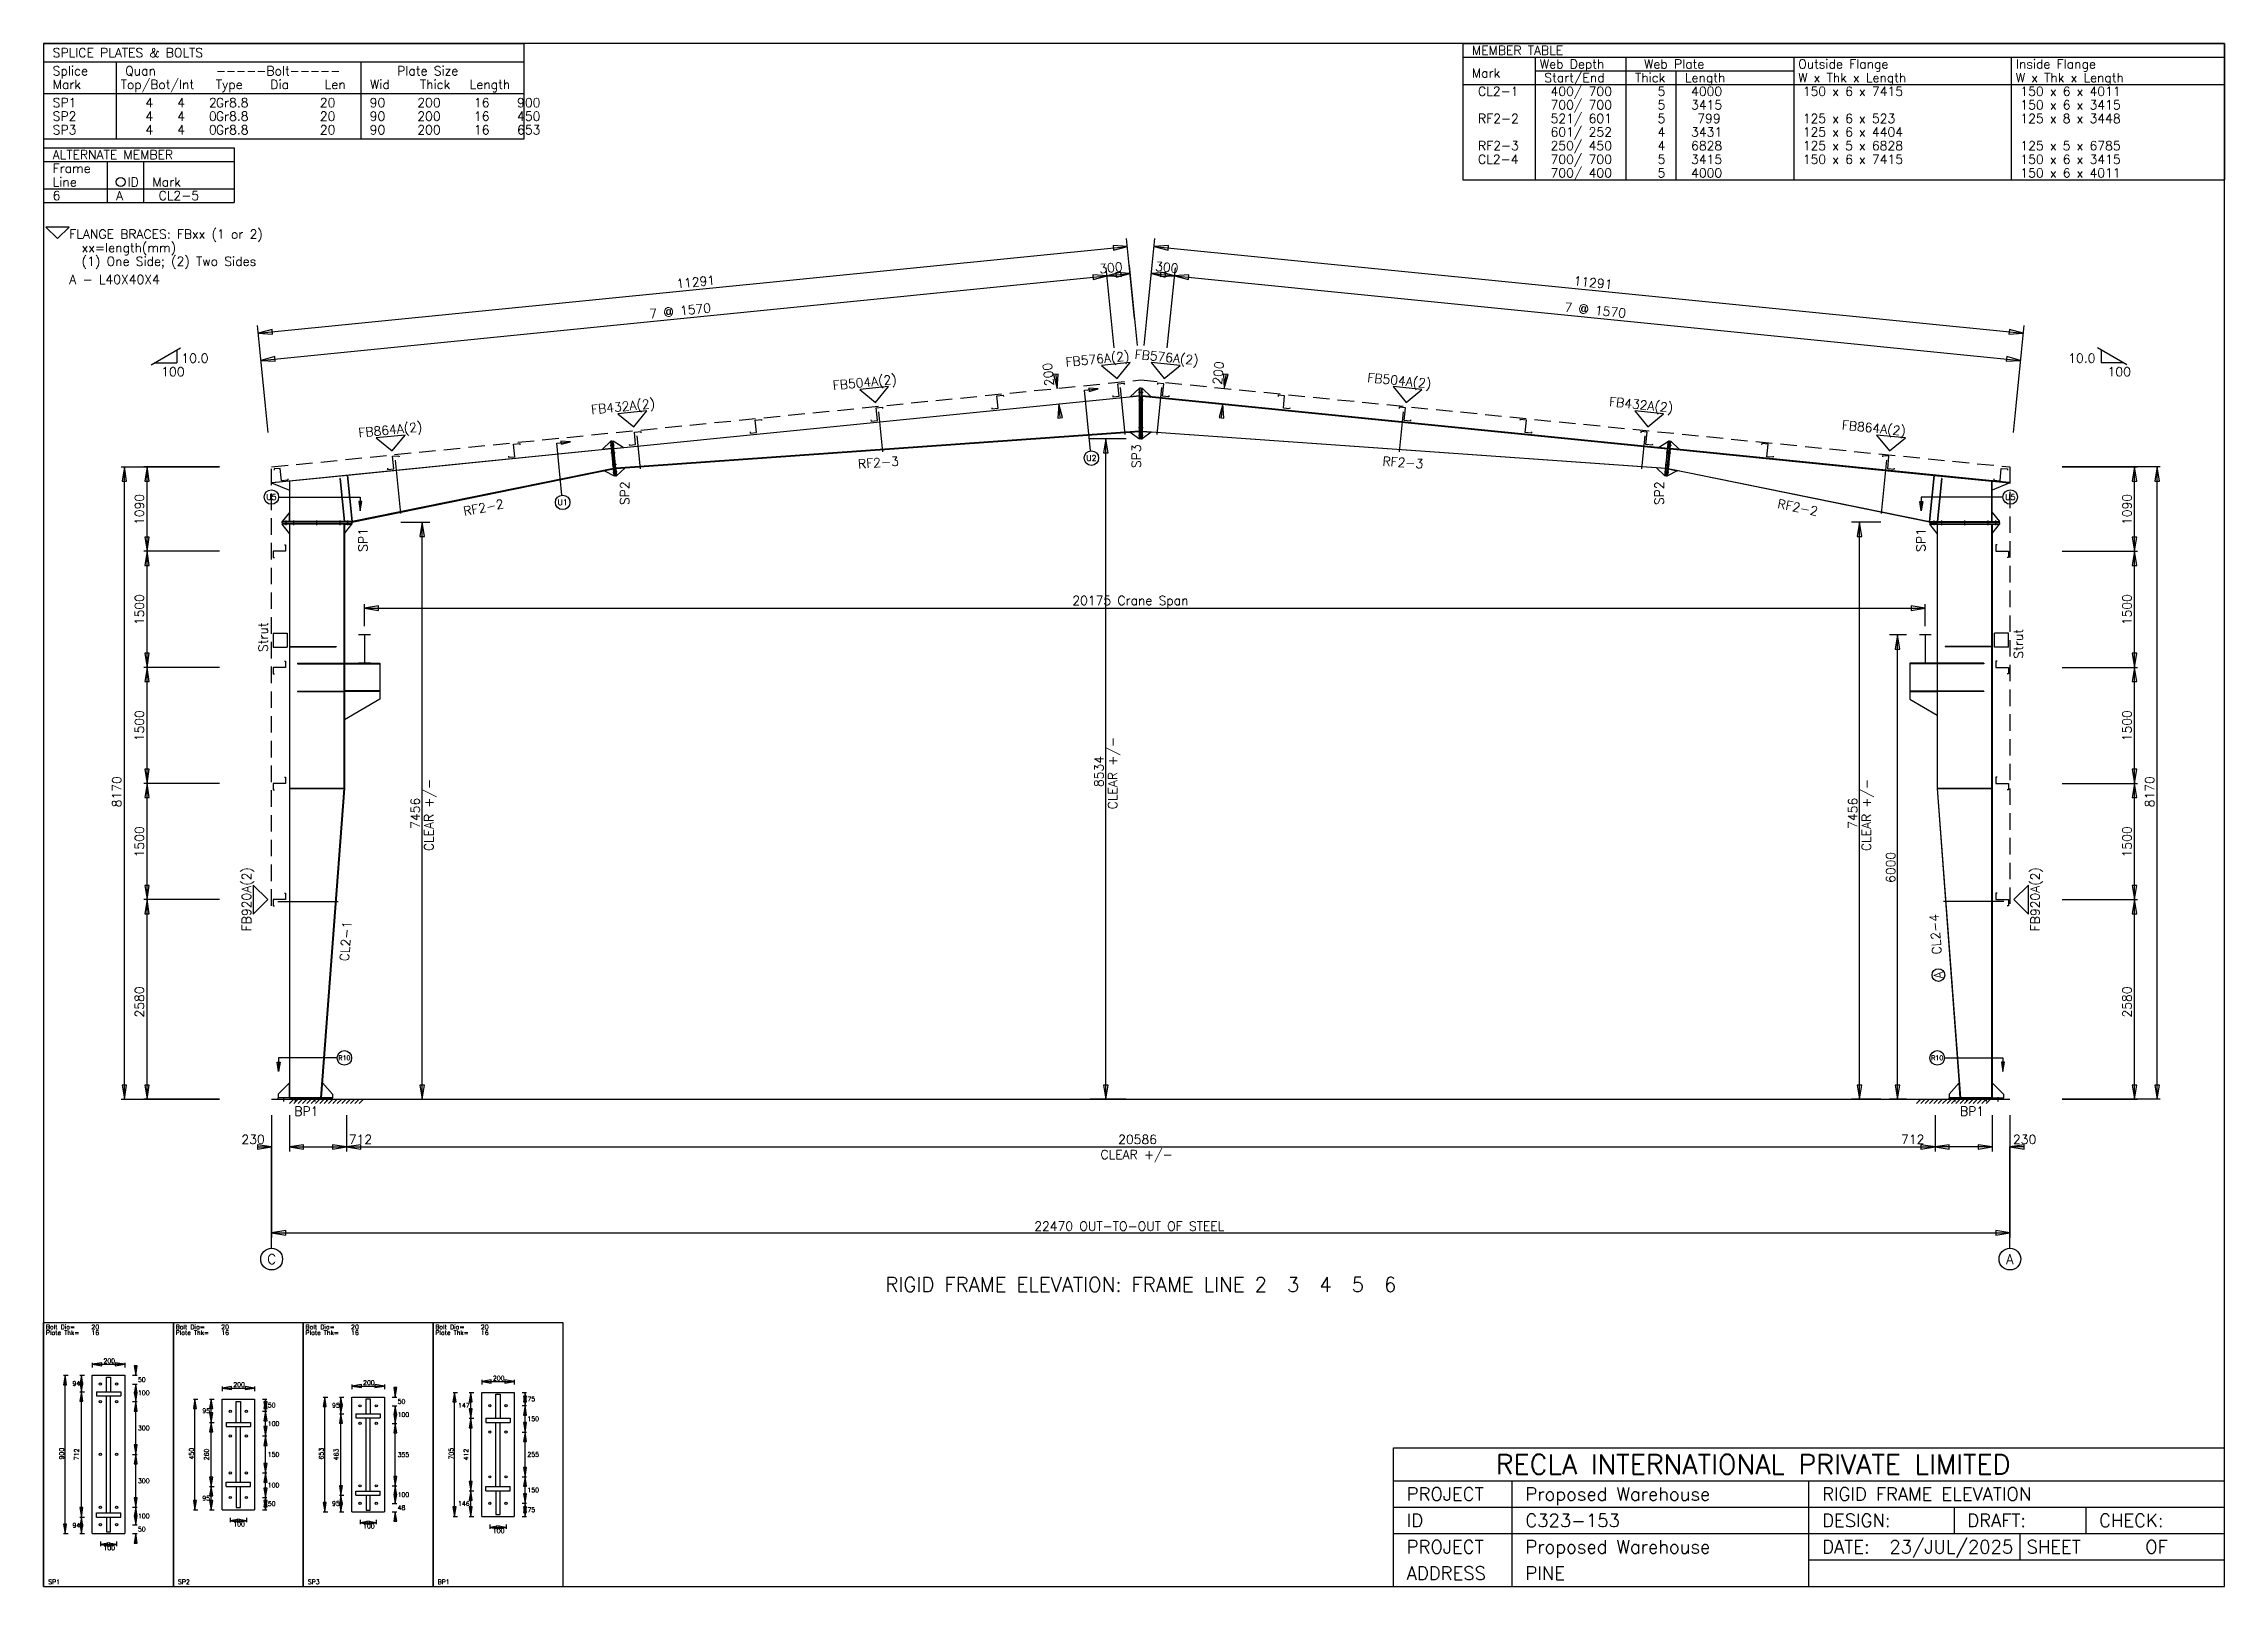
# Model space of a CAD drawing. Extents: x 0 to 28190, y 0 to 19934.
import ezdxf
from ezdxf.enums import TextEntityAlignment as Align

# ---------------------------------------------------------------- set-up
doc = ezdxf.new("R2010")
doc.units = 0
doc.linetypes.add('CONTIN', pattern=[0])
doc.linetypes.add('DASHED', pattern=[319.6, 213.1, -106.5])
doc.layers.get('0').update_dxf_attribs({"linetype": 'CONTIN'})
for name, color, linetype in [('1', 7, 'CONTIN'), ('10', 10, 'CONTIN'), ('11', 7, 'CONTIN'), ('12', 6, 'CONTIN'), ('13', 1, 'CONTIN'), ('14', 7, 'CONTIN'), ('15', 7, 'CONTIN'), ('2', 6, 'CONTIN'), ('22', 7, 'CONTIN'), ('26', 7, 'CONTIN'), ('3', 7, 'CONTIN'), ('5', 5, 'DASHED'), ('7', 7, 'CONTIN')]:
    doc.layers.add(name, color=color, linetype=linetype)
doc.styles.add('SIMPLEX', font='SIMPLEX')

msp = doc.modelspace()

# ---------------------------------------------------------------- texts
at = {"layer": '14', "style": 'SIMPLEX'}
for s, height, p in [('RECLA INTERNATIONAL PRIVATE LIMITED', 255.719513, (18770.5508, 1449.07727)), ('PROJECT', 170.479691, (17619.8125, 1108.11792)), ('Proposed Warehouse', 170.479691, (19154.1289, 1108.11792)), ('RIGID FRAME ELEVATION', 170.479691, (22989.9238, 1108.11792)), ('ID', 170.479691, (17619.8125, 767.158569)), ('C323-153', 170.479691, (19154.1289, 767.158569)), ('DESIGN:', 170.479691, (22989.9238, 767.158569)), ('DRAFT:', 170.479691, (24865.1992, 767.158569)), ('CHECK:', 170.479691, (26569.9961, 767.158569)), ('PROJECT', 170.479691, (17619.8125, 426.199219)), ('Proposed Warehouse', 170.479691, (19154.1289, 426.199219)), ('DATE:', 170.479691, (22989.9238, 426.199219)), ('23/JUL/2025', 170.479691, (23859.3691, 426.199219)), ('SHEET', 170.479691, (25632.3574, 426.199219)), ('OF', 170.479691, (27166.6758, 426.199219)), ('ADDRESS', 170.479691, (17619.8125, 85.239845)), ('PINE', 170.479691, (19154.1289, 85.239845))]:
    msp.add_text(s, height=height, dxfattribs=at).set_placement(p)

# ---------------------------------------------------------------- blocks, each defined once
blk = doc.blocks.new('ARROWF')
for p, q in [((0, 0), (-183, 30)), ((-183, 30), (-183, -30)), ((-183, -30), (0, 0))]:
    blk.add_line(p, q)
blk = doc.blocks.new('EPBLK1')
for p, q in [((0, 0), (0, 1704.79675)), ((0, 1704.79675), (838.974854, 1704.79675)), ((838.974854, 1704.79675), (838.974854, 0)), ((314.61557, 340.959381), (314.61557, 1363.83765)), ((314.61557, 1363.83765), (524.359253, 1363.83765)), ((406.168671, 1257.00354), (406.168671, 1352.29028)), ((406.168671, 1352.29028), (432.806122, 1352.29028)), ((432.806122, 1352.29028), (432.806122, 1257.00354)), ((524.359253, 1363.83765), (524.359253, 340.959381)), ((340.833557, 1257.00354), (498.141327, 1257.00354)), ((340.833557, 1257.00354), (340.833557, 1230.36609)), ((340.833557, 1230.36609), (498.141327, 1230.36609)), ((406.168671, 474.430878), (406.168671, 1230.36609)), ((432.806122, 474.430878), (432.806122, 1230.36609)), ((498.141327, 1257.00354), (498.141327, 1230.36609)), ((340.833557, 474.430878), (498.141327, 474.430878)), ((340.833557, 447.793396), (340.833557, 474.430878)), ((340.833557, 447.793396), (498.141327, 447.793396)), ((406.168671, 447.793243), (406.168671, 352.506531)), ((432.806122, 352.506531), (432.806122, 447.793243)), ((498.141327, 447.793396), (498.141327, 474.430878)), ((314.61557, 340.959381), (524.359253, 340.959381)), ((406.168671, 352.506531), (432.806122, 352.506531)), ((0, 0), (838.974854, 0))]:
    blk.add_line(p, q)
for centre in [(367.051514, 1307.01086), (471.92337, 1307.01086), (367.051514, 1193.35779), (471.92337, 1193.35779), (367.051514, 852.398438), (471.92337, 852.398438), (367.051514, 511.439026), (471.92337, 511.439026), (367.051514, 397.785889), (471.92337, 397.785889)]:
    blk.add_circle(centre, 7.325299)
at = {"layer": '2'}
for p, q in [((314.61557, 1444.28259), (314.61557, 1414.98132)), ((314.61557, 1434.5155), (524.359253, 1434.5155)), ((524.359253, 1444.28259), (524.359253, 1414.98132)), ((595.037292, 1363.83765), (595.037292, 1422.38123)), ((129.041336, 1363.83765), (158.342529, 1363.83765)), ((138.808395, 340.959381), (138.808395, 1363.83765)), ((234.170486, 1363.83765), (263.47168, 1363.83765)), ((243.937546, 1257.00354), (243.937546, 1363.83765)), ((575.503174, 1363.83765), (604.804382, 1363.83765)), ((575.503174, 1307.01086), (604.804382, 1307.01086)), ((575.503174, 1307.01086), (604.804382, 1307.01086)), ((595.037292, 1193.35779), (595.037292, 1307.01086)), ((595.037292, 1248.46704), (595.037292, 1307.01086)), ((234.170486, 1257.00354), (263.47168, 1257.00354)), ((234.170486, 1257.00354), (263.47168, 1257.00354)), ((243.937546, 447.793335), (243.937546, 1257.00354)), ((575.503174, 1193.35779), (604.804382, 1193.35779)), ((575.503174, 1193.35779), (604.804382, 1193.35779)), ((595.037292, 852.398438), (595.037292, 1193.35779)), ((575.503174, 852.398438), (604.804382, 852.398438)), ((575.503174, 852.398438), (604.804382, 852.398438)), ((595.037292, 511.439026), (595.037292, 852.398438)), ((234.170486, 447.793335), (263.47168, 447.793335)), ((234.170486, 447.793335), (263.47168, 447.793335)), ((243.937546, 340.959381), (243.937546, 447.793335)), ((575.503174, 511.439026), (604.804382, 511.439026)), ((575.503174, 511.439026), (604.804382, 511.439026)), ((595.037292, 397.785889), (595.037292, 511.439026)), ((595.037292, 397.785889), (595.037292, 456.329681)), ((129.041336, 340.959381), (158.342529, 340.959381)), ((234.170486, 340.959381), (263.47168, 340.959381)), ((367.051514, 289.81546), (367.051514, 260.514282)), ((471.923309, 289.81546), (471.923309, 260.514282)), ((575.503174, 397.785889), (604.804382, 397.785889)), ((575.503174, 397.785889), (604.804382, 397.785889)), ((575.503174, 340.959381), (604.804382, 340.959381)), ((595.037292, 282.415588), (595.037292, 340.959381)), ((367.051514, 270.281342), (471.923309, 270.281342))]:
    blk.add_line(p, q, dxfattribs=at)
at = {"layer": '2', "xscale": 0.333, "yscale": 0.333, "zscale": 0.333}
for p, rotation in [((314.61557, 1434.5155), 180), ((595.037292, 1363.83765), 270), ((138.808395, 1363.83765), 90), ((243.937546, 1363.83765), 89.9999847), ((243.937546, 1257.00354), 270), ((595.037292, 1307.01086), 89.9999847), ((595.037292, 1307.01086), 450), ((243.937546, 1257.00354), 89.9999847), ((595.037292, 1193.35779), 89.9999847), ((595.037292, 1193.35779), 270), ((595.037292, 852.398438), 89.9999847), ((595.037292, 852.398438), 270), ((595.037292, 511.439026), 270), ((243.937546, 447.793335), 89.9999847), ((243.937546, 447.793335), 270), ((595.037292, 511.439026), 89.9999847), ((595.037292, 397.785889), 270), ((595.037292, 397.785889), 270), ((138.808395, 340.959381), 270), ((243.937546, 340.959381), 270), ((595.037292, 340.959381), 450), ((367.051514, 270.281342), 180)]:
    blk.add_blockref('ARROWF', p, dxfattribs=dict(at, rotation=rotation))
for p in [(524.359253, 1434.5155), (471.923309, 270.281342)]:
    blk.add_blockref('ARROWF', p, dxfattribs=at)
at = {"layer": '11', "style": 'SIMPLEX'}
for s, p in [('Bolt Dia=', (14.650599, 1660.84509)), ('Plate Thk=', (14.650599, 1624.21851)), ('20', (308.932556, 1660.84509)), ('16', (308.932556, 1624.21851)), ('200', (386.52356, 1441.84082)), ('50', (609.687927, 1320.77368)), ('100', (609.687927, 1235.53381)), ('300', (609.687927, 1008.22742)), ('300', (609.687927, 667.268066)), ('100', (609.687927, 439.961853)), ('50', (609.687927, 354.722015)), ('100', (386.52356, 233.654846)), ('SP1', (29.301197, 14.650599))]:
    blk.add_text(s, height=29.3011971, dxfattribs=at).set_placement(p)
for p in [(236.612244, 1310.42053), (236.612244, 394.376343)]:
    blk.add_text('94', height=29.3011971, dxfattribs=at).set_placement(p, align=Align.MIDDLE_RIGHT)
blk.add_text('900', height=29.3011971, rotation=90, dxfattribs=at).set_placement((131.483093, 819.43457))
blk.add_text('712', height=29.3011971, rotation=90, dxfattribs=at).set_placement((236.612244, 852.398438), align=Align.BOTTOM_CENTER)
blk = doc.blocks.new('EPBLK2')
for p, q in [((0, 0), (0, 1704.79675)), ((0, 1704.79675), (838.974854, 1704.79675)), ((838.974854, 1704.79675), (838.974854, 0)), ((314.61557, 494.391144), (314.61557, 1210.40576)), ((314.61557, 1210.40576), (524.359253, 1210.40576)), ((406.168671, 1059.24707), (406.168671, 1194.23962)), ((406.168671, 1194.23962), (432.806122, 1194.23962)), ((432.806122, 1194.23962), (432.806122, 1059.24707)), ((524.359253, 1210.40576), (524.359253, 494.391144)), ((340.833557, 1059.24707), (498.141327, 1059.24707)), ((340.833557, 1059.24707), (340.833557, 1032.60962)), ((340.833557, 1032.60962), (498.141327, 1032.60962)), ((406.168671, 672.187256), (406.168671, 1032.60962)), ((432.806122, 672.187256), (432.806122, 1032.60962)), ((498.141327, 1059.24707), (498.141327, 1032.60962)), ((340.833557, 672.187256), (498.141327, 672.187256)), ((340.833557, 645.549805), (340.833557, 672.187256)), ((340.833557, 645.549805), (498.141327, 645.549805)), ((406.168671, 645.549683), (406.168671, 510.557159)), ((432.806122, 510.557159), (432.806122, 645.549683)), ((498.141327, 645.549805), (498.141327, 672.187256)), ((314.61557, 494.391144), (524.359253, 494.391144)), ((406.168671, 510.557159), (432.806122, 510.557159)), ((0, 0), (838.974854, 0))]:
    blk.add_line(p, q)
for centre in [(367.051514, 1130.84863), (471.92337, 1130.84863), (367.051514, 971.734253), (471.92337, 971.734253), (367.051514, 733.062683), (471.92337, 733.062683), (367.051514, 573.948364), (471.92337, 573.948364)]:
    blk.add_circle(centre, 7.325299)
at = {"layer": '2'}
for p, q in [((314.61557, 1290.85083), (314.61557, 1261.54968)), ((314.61557, 1281.08374), (524.359253, 1281.08374)), ((524.359253, 1290.85083), (524.359253, 1261.54968)), ((129.041336, 1210.40576), (158.342529, 1210.40576)), ((138.808395, 494.391144), (138.808395, 1210.40576)), ((234.170486, 1210.40576), (263.47168, 1210.40576)), ((243.937546, 1059.24719), (243.937546, 1210.40576)), ((575.503174, 1210.40576), (604.804382, 1210.40576)), ((575.503174, 1130.84863), (604.804382, 1130.84863)), ((575.503174, 1130.84863), (604.804382, 1130.84863)), ((595.037292, 1130.84863), (595.037292, 1210.40576)), ((595.037292, 971.734253), (595.037292, 1130.84863)), ((234.170486, 1059.24719), (263.47168, 1059.24719)), ((234.170486, 1059.24719), (263.47168, 1059.24719)), ((243.937546, 645.549805), (243.937546, 1059.24719)), ((575.503174, 971.734253), (604.804382, 971.734253)), ((575.503174, 971.734253), (604.804382, 971.734253)), ((595.037292, 733.062683), (595.037292, 971.734253)), ((575.503174, 733.062683), (604.804382, 733.062683)), ((575.503174, 733.062683), (604.804382, 733.062683)), ((595.037292, 573.948364), (595.037292, 733.062683)), ((234.170486, 645.549805), (263.47168, 645.549805)), ((234.170486, 645.549805), (263.47168, 645.549805)), ((243.937546, 494.391144), (243.937546, 645.549805)), ((575.503174, 573.948364), (604.804382, 573.948364)), ((575.503174, 573.948364), (604.804382, 573.948364)), ((595.037292, 494.391144), (595.037292, 573.948364)), ((129.041336, 494.391144), (158.342529, 494.391144)), ((234.170486, 494.391144), (263.47168, 494.391144)), ((367.051514, 443.247223), (367.051514, 413.945984)), ((367.051514, 423.713074), (471.923309, 423.713074)), ((471.923309, 443.247223), (471.923309, 413.945984)), ((575.503174, 494.391144), (604.804382, 494.391144))]:
    blk.add_line(p, q, dxfattribs=at)
at = {"layer": '2', "xscale": 0.333, "yscale": 0.333, "zscale": 0.333}
for p, rotation in [((314.61557, 1281.08374), 180), ((138.808395, 1210.40576), 90), ((243.937546, 1210.40576), 89.9999847), ((595.037292, 1210.40576), 89.9999847), ((595.037292, 1130.84863), 89.9999847), ((595.037292, 1130.84863), 270), ((243.937546, 1059.24719), 89.9999847), ((243.937546, 1059.24719), 270), ((595.037292, 971.734253), 270), ((595.037292, 971.734253), 89.9999847), ((243.937546, 645.549805), 270), ((595.037292, 733.062683), 89.9999847), ((595.037292, 733.062683), 270), ((243.937546, 645.549805), 89.9999847), ((595.037292, 573.948364), 89.9999847), ((595.037292, 573.948364), 270), ((138.808395, 494.391144), 270), ((243.937546, 494.391144), 270), ((367.051514, 423.713074), 180), ((595.037292, 494.391144), 270)]:
    blk.add_blockref('ARROWF', p, dxfattribs=dict(at, rotation=rotation))
for p in [(524.359253, 1281.08374), (471.923309, 423.713074)]:
    blk.add_blockref('ARROWF', p, dxfattribs=at)
at = {"layer": '11', "style": 'SIMPLEX'}
for s, p in [('Bolt Dia=', (14.650599, 1660.84509)), ('Plate Thk=', (14.650599, 1624.21851)), ('20', (308.932556, 1660.84509)), ('16', (308.932556, 1624.21851)), ('200', (386.52356, 1288.40918)), ('50', (609.687927, 1155.97656)), ('100', (609.687927, 1036.64087)), ('150', (609.687927, 837.747986)), ('100', (609.687927, 638.854919)), ('50', (609.687927, 519.519104)), ('100', (386.52356, 387.086609)), ('SP2', (29.301197, 14.650599))]:
    blk.add_text(s, height=29.3011971, dxfattribs=at).set_placement(p)
for p in [(236.612244, 1134.82642), (236.612244, 569.970459)]:
    blk.add_text('95', height=29.3011971, dxfattribs=at).set_placement(p, align=Align.MIDDLE_RIGHT)
blk.add_text('450', height=29.3011971, rotation=90, dxfattribs=at).set_placement((131.483093, 819.43457))
blk.add_text('260', height=29.3011971, rotation=90, dxfattribs=at).set_placement((236.612244, 852.398438), align=Align.BOTTOM_CENTER)
blk = doc.blocks.new('EPBLK3')
for p, q in [((0, 0), (0, 1704.79675)), ((0, 1704.79675), (838.974854, 1704.79675)), ((838.974854, 1704.79675), (838.974854, 0)), ((314.61557, 481.480103), (314.61557, 1223.31677)), ((314.61557, 1223.31677), (524.359253, 1223.31677)), ((406.168671, 1115.38049), (406.168671, 1211.76965)), ((406.168671, 1211.76965), (432.806122, 1211.76965)), ((432.806122, 1211.76965), (432.806122, 1115.38049)), ((524.359253, 1223.31677), (524.359253, 481.480103)), ((340.833557, 1115.38049), (498.141327, 1115.38049)), ((340.833557, 1115.38049), (340.833557, 1088.74304)), ((340.833557, 1088.74304), (498.141327, 1088.74304)), ((406.168671, 616.076599), (406.168671, 1088.74304)), ((432.806122, 616.076599), (432.806122, 1088.74304)), ((498.141327, 1115.38049), (498.141327, 1088.74304)), ((340.833557, 616.076599), (498.141327, 616.076599)), ((340.833557, 589.439087), (340.833557, 616.076599)), ((340.833557, 589.439087), (498.141327, 589.439087)), ((406.168671, 589.439209), (406.168671, 493.027252)), ((432.806122, 493.027252), (432.806122, 589.439209)), ((498.141327, 589.439087), (498.141327, 616.076599)), ((314.61557, 481.480103), (524.359253, 481.480103)), ((406.168671, 493.027252), (432.806122, 493.027252)), ((0, 0), (838.974854, 0))]:
    blk.add_line(p, q)
for centre in [(367.051514, 1166.49023), (471.92337, 1166.49023), (367.051514, 1052.83704), (471.92337, 1052.83704), (367.051514, 649.368469), (471.92337, 649.368469), (367.051514, 535.715332), (471.92337, 535.715332)]:
    blk.add_circle(centre, 7.325299)
at = {"layer": '2'}
for p, q in [((314.61557, 1303.76184), (314.61557, 1274.46069)), ((314.61557, 1293.99487), (524.359253, 1293.99487)), ((524.359253, 1303.76184), (524.359253, 1274.46069)), ((595.037292, 1223.31677), (595.037292, 1281.8606)), ((129.041336, 1223.31677), (158.342529, 1223.31677)), ((138.808395, 481.480103), (138.808395, 1223.31677)), ((234.170486, 1223.31677), (263.47168, 1223.31677)), ((243.937546, 1115.38037), (243.937546, 1223.31677)), ((575.503174, 1223.31677), (604.804382, 1223.31677)), ((575.503174, 1166.49023), (604.804382, 1166.49023)), ((575.503174, 1166.49023), (604.804382, 1166.49023)), ((595.037292, 1052.83704), (595.037292, 1166.49023)), ((595.037292, 1107.94641), (595.037292, 1166.49023)), ((234.170486, 1115.38037), (263.47168, 1115.38037)), ((234.170486, 1115.38037), (263.47168, 1115.38037)), ((243.937546, 589.439087), (243.937546, 1115.38037)), ((575.503174, 1052.83704), (604.804382, 1052.83704)), ((575.503174, 1052.83704), (604.804382, 1052.83704)), ((595.037292, 649.368469), (595.037292, 1052.83704)), ((234.170486, 589.439087), (263.47168, 589.439087)), ((234.170486, 589.439087), (263.47168, 589.439087)), ((243.937546, 481.480103), (243.937546, 589.439087)), ((575.503174, 649.368469), (604.804382, 649.368469)), ((575.503174, 649.368469), (604.804382, 649.368469)), ((595.037292, 535.715332), (595.037292, 649.368469)), ((595.037292, 535.715332), (595.037292, 594.259155)), ((129.041336, 481.480103), (158.342529, 481.480103)), ((234.170486, 481.480103), (263.47168, 481.480103)), ((367.051514, 430.336182), (367.051514, 401.034973)), ((471.923309, 430.336182), (471.923309, 401.034973)), ((575.503174, 535.715332), (604.804382, 535.715332)), ((575.503174, 535.715332), (604.804382, 535.715332)), ((575.503174, 481.480103), (604.804382, 481.480103)), ((595.037292, 422.936279), (595.037292, 481.480103)), ((367.051514, 410.802063), (471.923309, 410.802063))]:
    blk.add_line(p, q, dxfattribs=at)
at = {"layer": '2', "xscale": 0.333, "yscale": 0.333, "zscale": 0.333}
for p, rotation in [((314.61557, 1293.99487), 180), ((595.037292, 1223.31677), 270), ((138.808395, 1223.31677), 90), ((243.937546, 1223.31677), 89.9999847), ((243.937546, 1115.38037), 270), ((595.037292, 1166.49023), 89.9999847), ((595.037292, 1166.49023), 450), ((243.937546, 1115.38037), 89.9999847), ((595.037292, 1052.83704), 89.9999847), ((595.037292, 1052.83704), 270), ((595.037292, 649.368469), 270), ((243.937546, 589.439087), 89.9999847), ((243.937546, 589.439087), 270), ((595.037292, 649.368469), 89.9999847), ((595.037292, 535.715332), 270), ((595.037292, 535.715332), 270), ((138.808395, 481.480103), 270), ((243.937546, 481.480103), 270), ((595.037292, 481.480103), 450), ((367.051514, 410.802063), 180)]:
    blk.add_blockref('ARROWF', p, dxfattribs=dict(at, rotation=rotation))
for p in [(524.359253, 1293.99487), (471.923309, 410.802063)]:
    blk.add_blockref('ARROWF', p, dxfattribs=at)
at = {"layer": '11', "style": 'SIMPLEX'}
for s, p in [('Bolt Dia=', (14.650599, 1660.84509)), ('Plate Thk=', (14.650599, 1624.21851)), ('20', (308.932556, 1660.84509)), ('16', (308.932556, 1624.21851)), ('200', (386.52356, 1301.32019)), ('50', (609.687927, 1180.25293)), ('100', (609.687927, 1095.01306)), ('355', (609.687927, 836.452209)), ('100', (609.687927, 577.891357)), ('48', (609.687927, 493.947113)), ('100', (386.52356, 374.175537)), ('SP3', (29.301197, 14.650599))]:
    blk.add_text(s, height=29.3011971, dxfattribs=at).set_placement(p)
for p in [(236.612244, 1169.34851), (236.612244, 535.459595)]:
    blk.add_text('95', height=29.3011971, dxfattribs=at).set_placement(p, align=Align.MIDDLE_RIGHT)
blk.add_text('653', height=29.3011971, rotation=90, dxfattribs=at).set_placement((131.483093, 819.43457))
blk.add_text('463', height=29.3011971, rotation=90, dxfattribs=at).set_placement((236.612244, 852.40979), align=Align.BOTTOM_CENTER)
blk = doc.blocks.new('EPBLK4')
for p, q in [((0, 0), (0, 1704.79675)), ((0, 1704.79675), (838.974854, 1704.79675)), ((838.974854, 1704.79675), (838.974854, 0)), ((314.61557, 451.87915), (314.61557, 1252.91772)), ((314.61557, 1252.91772), (524.359253, 1252.91772)), ((406.168671, 1085.84753), (406.168671, 1241.37048)), ((406.168671, 1241.37048), (432.806122, 1241.37048)), ((432.806122, 1241.37048), (432.806122, 1085.84753)), ((524.359253, 1252.91772), (524.359253, 451.87915)), ((340.833557, 1085.84753), (498.141327, 1085.84753)), ((340.833557, 1085.84753), (340.833557, 1059.21008)), ((340.833557, 1059.21008), (498.141327, 1059.21008)), ((406.168671, 644.211548), (406.168671, 1059.21008)), ((432.806122, 644.211548), (432.806122, 1059.21008)), ((498.141327, 1085.84753), (498.141327, 1059.21008)), ((340.833557, 644.211548), (498.141327, 644.211548)), ((340.833557, 617.574097), (340.833557, 644.211548)), ((340.833557, 617.574097), (498.141327, 617.574097)), ((406.168671, 617.573975), (406.168671, 463.4263)), ((432.806122, 463.4263), (432.806122, 617.573975)), ((498.141327, 617.574097), (498.141327, 644.211548)), ((314.61557, 451.87915), (524.359253, 451.87915)), ((406.168671, 463.4263), (432.806122, 463.4263)), ((0, 0), (838.974854, 0))]:
    blk.add_line(p, q)
for centre in [(367.051514, 1167.67798), (471.92337, 1167.67798), (367.051514, 997.198242), (471.92337, 997.198242), (367.051514, 707.598694), (471.92337, 707.598694), (367.051514, 537.119019), (471.92337, 537.119019)]:
    blk.add_circle(centre, 7.325299)
at = {"layer": '2'}
for p, q in [((314.61557, 1333.36279), (314.61557, 1304.06152)), ((314.61557, 1323.5957), (524.359253, 1323.5957)), ((524.359253, 1333.36279), (524.359253, 1304.06152)), ((129.041336, 1252.91772), (158.342529, 1252.91772)), ((138.808395, 451.87915), (138.808395, 1252.91772)), ((234.170486, 1252.91772), (263.47168, 1252.91772)), ((243.937546, 1085.84766), (243.937546, 1252.91772)), ((575.503174, 1252.91772), (604.804382, 1252.91772)), ((575.503174, 1167.67798), (604.804382, 1167.67798)), ((575.503174, 1167.67798), (604.804382, 1167.67798)), ((595.037292, 1167.67798), (595.037292, 1252.91772)), ((595.037292, 997.198242), (595.037292, 1167.67798)), ((234.170486, 1085.84766), (263.47168, 1085.84766)), ((234.170486, 1085.84766), (263.47168, 1085.84766)), ((243.937546, 617.574097), (243.937546, 1085.84766)), ((575.503174, 997.198242), (604.804382, 997.198242)), ((575.503174, 997.198242), (604.804382, 997.198242)), ((595.037292, 707.598694), (595.037292, 997.198242)), ((575.503174, 707.598694), (604.804382, 707.598694)), ((575.503174, 707.598694), (604.804382, 707.598694)), ((595.037292, 537.119019), (595.037292, 707.598694)), ((234.170486, 617.574097), (263.47168, 617.574097)), ((234.170486, 617.574097), (263.47168, 617.574097)), ((243.937546, 451.87915), (243.937546, 617.574097)), ((129.041336, 451.87915), (158.342529, 451.87915)), ((234.170486, 451.87915), (263.47168, 451.87915)), ((575.503174, 537.119019), (604.804382, 537.119019)), ((575.503174, 537.119019), (604.804382, 537.119019)), ((575.503174, 451.87915), (604.804382, 451.87915)), ((595.037292, 451.87915), (595.037292, 537.119019)), ((367.051514, 400.73526), (367.051514, 371.434052)), ((367.051514, 381.201111), (471.923309, 381.201111)), ((471.923309, 400.73526), (471.923309, 371.434052))]:
    blk.add_line(p, q, dxfattribs=at)
at = {"layer": '2', "xscale": 0.333, "yscale": 0.333, "zscale": 0.333}
for p, rotation in [((314.61557, 1323.5957), 180), ((138.808395, 1252.91772), 90), ((243.937546, 1252.91772), 89.9999847), ((243.937546, 1085.84766), 270), ((595.037292, 1252.91772), 89.9999847), ((595.037292, 1167.67798), 89.9999847), ((595.037292, 1167.67798), 270), ((243.937546, 1085.84766), 89.9999847), ((595.037292, 997.198242), 89.9999847), ((595.037292, 997.198242), 270), ((595.037292, 707.598694), 89.9999847), ((595.037292, 707.598694), 270), ((243.937546, 617.574097), 89.9999847), ((243.937546, 617.574097), 270), ((595.037292, 537.119019), 270), ((138.808395, 451.87915), 270), ((243.937546, 451.87915), 270), ((595.037292, 537.119019), 89.9999847), ((595.037292, 451.87915), 270), ((367.051514, 381.201111), 180)]:
    blk.add_blockref('ARROWF', p, dxfattribs=dict(at, rotation=rotation))
for p in [(524.359253, 1323.5957), (471.923309, 381.201111)]:
    blk.add_blockref('ARROWF', p, dxfattribs=at)
at = {"layer": '11', "style": 'SIMPLEX'}
for s, p in [('Bolt Dia=', (14.650599, 1660.84509)), ('Plate Thk=', (14.650599, 1624.21851)), ('20', (308.932556, 1660.84509)), ('16', (308.932556, 1624.21851)), ('200', (386.52356, 1330.92102)), ('75', (609.687927, 1195.64722)), ('150', (609.687927, 1067.78748)), ('255', (609.687927, 837.747864)), ('150', (609.687927, 607.708252)), ('75', (609.687927, 479.84848)), ('100', (386.52356, 344.574616)), ('BP1', (29.301197, 14.650599))]:
    blk.add_text(s, height=29.3011971, dxfattribs=at).set_placement(p)
for s, p in [('147', (236.612244, 1169.38269)), ('146', (236.612244, 534.726624))]:
    blk.add_text(s, height=29.3011971, dxfattribs=at).set_placement(p, align=Align.MIDDLE_RIGHT)
blk.add_text('705', height=29.3011971, rotation=90, dxfattribs=at).set_placement((131.483093, 819.43457))
blk.add_text('412', height=29.3011971, rotation=90, dxfattribs=at).set_placement((236.612244, 851.710876), align=Align.BOTTOM_CENTER)
blk = doc.blocks.new('WSECTN')
for p, q in [((-76.2, 25.4), (76.2, 25.4)), ((0, 0), (0, 25.4)), ((-76.2, 0), (76.2, 0))]:
    blk.add_line(p, q)
blk = doc.blocks.new('ZCOL')
for p, q in [((10.2, 0), (0, 0)), ((0, 0), (0, -25.4)), ((10.2, -2.5), (10.2, 0)), ((-10.2, -25.4), (-10.2, -22.9)), ((0, -25.4), (-10.2, -25.4))]:
    blk.add_line(p, q)
blk = doc.blocks.new('MARKER')
for p, q in [((187.527664, 187.527664), (-187.52766, 187.527664)), ((-187.52766, 187.527664), (0, 0)), ((0, 0), (187.527664, 187.527664))]:
    blk.add_line(p, q)
blk = doc.blocks.new('CUTFRM')
for p, q in [((0, 0), (0, -25.4)), ((0, -25.4), (-178.15128, -25.4))]:
    blk.add_line(p, q)
blk = doc.blocks.new('ARROWPF')
for p, q in [((0, 0), (-122, 20)), ((-122, 20), (-122, -20)), ((-122, -20), (0, 0))]:
    blk.add_line(p, q)
blk = doc.blocks.new('FRAME2')
at = {"layer": '1'}
for p, q in [((4424.43311, 8410.44043), (11218.5029, 9089.84766)), ((11219, 9084.87207), (4424.93018, 8405.46387)), ((11219, 9084.87207), (4424.93018, 8405.46387)), ((10969.0068, 9195.11426), (11029.7666, 8587.5127)), ((11099.001, 9077.89648), (11219, 9186.52344)), ((11219, 9089.89648), (11099.001, 9077.89648)), ((11206.3008, 9136.47266), (11263.7002, 9136.47266)), ((11206.3008, 9136.47266), (11263.7002, 9136.47266)), ((11206.3008, 9036.47266), (11263.7002, 9036.47266)), ((11206.3008, 9036.47266), (11263.7002, 9036.47266)), ((11219, 9084.87207), (11218.5029, 9089.84766)), ((11219, 9186.52344), (11219, 9186.52344)), ((11219, 9089.89648), (11219, 9186.52344)), ((11219, 8533.75195), (11219, 9186.47266)), ((11235, 9186.47266), (11219, 9186.47266)), ((11219, 9084.87207), (11219, 8632.62598)), ((11235, 9186.47266), (11235, 8533.75195)), ((11235, 9186.47266), (11235, 8533.75195)), ((11235, 9186.47266), (11251, 9186.47266)), ((11371, 9077.89648), (11251, 9186.52344)), ((11251, 9186.52344), (11251, 9186.52344)), ((11251, 9089.89648), (11251, 9186.52344)), ((11251, 8533.75195), (11251, 9186.47266)), ((11251, 9089.89648), (11371, 9077.89648)), ((11251, 9084.87207), (11251.4971, 9089.84766)), ((11251, 9084.87207), (11251, 8632.62598)), ((11251, 9084.87207), (18045.0352, 8405.46777)), ((11251, 9084.87207), (18045.0352, 8405.46777)), ((18045.5332, 8410.44434), (11251.4971, 9089.84766)), ((11500.958, 9195.11719), (11440.1973, 8587.51563)), ((7844.29248, 8882.64258), (7895.87793, 8366.78516)), ((14625.6748, 8882.64648), (14574.0898, 8366.78809)), ((4273.08691, 8396.31055), (4383.13818, 8501.78516)), ((4399.05908, 8503.37695), (4383.13818, 8501.78516)), ((4427.91602, 8054.01709), (4383.13818, 8501.78516)), ((4383.13818, 8501.78516), (4383.13818, 8501.78516)), ((4392.49219, 8408.25098), (4383.13818, 8501.78516)), ((4399.05908, 8503.37695), (4414.979, 8504.96875)), ((4399.05908, 8503.37695), (4443.83545, 8055.60938)), ((4399.05908, 8503.37695), (4443.83545, 8055.60938)), ((4459.75684, 8057.20215), (4414.979, 8504.96875)), ((4543.83691, 8422.37988), (4414.979, 8504.96875)), ((4414.979, 8504.96875), (4414.979, 8504.96875)), ((4424.43311, 8410.44043), (4414.979, 8504.96875)), ((11219, 8632.62598), (4449.85303, 8156.23828)), ((11218.6494, 8632.59961), (4450, 8156.24756)), ((4450.35107, 8151.25928), (11219, 8627.6123)), ((4719.57568, 8570.1709), (4761.9873, 8146.05762)), ((11219, 8627.6123), (11099.001, 8619.16797)), ((11099.001, 8619.16797), (11219, 8533.75195)), ((11206.3008, 8681.47266), (11263.7002, 8681.47266)), ((11206.3008, 8681.47266), (11263.7002, 8681.47266)), ((11206.3008, 8581.47266), (11263.7002, 8581.47266)), ((11206.3008, 8581.47266), (11263.7002, 8581.47266)), ((11218.6494, 8632.59961), (11219, 8627.6123)), ((11219, 8627.6123), (11219, 8533.75195)), ((11235, 8533.75195), (11219, 8533.75195)), ((11219, 8533.75195), (11219, 8533.75195)), ((11235, 8533.75195), (11251, 8533.75195)), ((11251, 8632.62598), (18020.1113, 8156.2417)), ((11251.3506, 8632.59961), (11251, 8627.6123)), ((18019.6152, 8151.26416), (11251, 8627.6123)), ((11251, 8627.6123), (11371, 8619.16797)), ((11251, 8627.6123), (11251, 8533.75195)), ((11371, 8619.16797), (11251, 8533.75195)), ((11251, 8533.75195), (11251, 8533.75195)), ((11251.3506, 8632.59961), (18019.9648, 8156.25098)), ((17750.3887, 8570.1748), (17707.9766, 8146.06104)), ((17926.127, 8422.38379), (18054.9844, 8504.97266)), ((18010.209, 8057.20557), (18054.9844, 8504.97266)), ((18070.9043, 8503.38086), (18026.1289, 8055.61426)), ((18070.9043, 8503.38086), (18026.1289, 8055.61426)), ((18042.0488, 8054.02051), (18086.8242, 8501.78906)), ((18045.5332, 8410.44434), (18054.9844, 8504.97266)), ((18070.9043, 8503.38086), (18054.9844, 8504.97266)), ((18054.9844, 8504.97266), (18054.9844, 8504.97266)), ((18070.9043, 8503.38086), (18086.8242, 8501.78906)), ((18077.4707, 8408.25488), (18086.8242, 8501.78906)), ((18196.877, 8396.31445), (18086.8242, 8501.78906)), ((18086.8242, 8501.78906), (18086.8242, 8501.78906)), ((10, 7970.00195), (4392.49219, 8408.25098)), ((4393.08887, 8402.28125), (10.597, 7964.03223)), ((4393.08887, 8402.28125), (979.247986, 8060.89746)), ((1594.86047, 8257.69922), (1663.7002, 7569.30225)), ((4392.49219, 8408.25098), (4273.08691, 8396.31055)), ((4375.47705, 8450.76953), (4432.5918, 8456.48047)), ((4375.47705, 8450.76953), (4432.5918, 8456.48047)), ((4385.42676, 8351.26563), (4442.54199, 8356.97754)), ((4385.42676, 8351.26563), (4442.54199, 8356.97754)), ((4393.08887, 8402.28125), (4392.49219, 8408.25098)), ((4393.08887, 8402.28125), (4418.12695, 8151.90186)), ((4400.35303, 8202.00977), (4457.46777, 8207.72168)), ((4400.35303, 8202.00977), (4457.46777, 8207.72168)), ((4424.43311, 8410.44043), (4543.83691, 8422.37988)), ((4424.93018, 8405.46387), (4424.43311, 8410.44043)), ((4449.85303, 8156.23828), (4424.93018, 8405.46387)), ((18045.5332, 8410.44434), (17926.127, 8422.38379)), ((18012.4961, 8207.72559), (18069.6113, 8202.01367)), ((18012.4961, 8207.72559), (18069.6113, 8202.01367)), ((18020.1113, 8156.2417), (18045.0352, 8405.46777)), ((18027.4219, 8356.98145), (18084.5371, 8351.26953)), ((18027.4219, 8356.98145), (18084.5371, 8351.26953)), ((18037.3691, 8456.48438), (18094.4883, 8450.77344)), ((18037.3691, 8456.48438), (18094.4883, 8450.77344)), ((18045.0352, 8405.46777), (18045.5332, 8410.44434)), ((18076.875, 8402.28516), (18051.8379, 8151.90674)), ((18076.875, 8402.28516), (18077.4707, 8408.25488)), ((18076.875, 8402.28516), (21490.752, 8060.89746)), ((18076.875, 8402.28516), (22459.4043, 7964.03223)), ((22460, 7970.00195), (18077.4707, 8408.25488)), ((18077.4707, 8408.25488), (18196.877, 8396.31445)), ((20875.1055, 8257.70313), (20806.2637, 7569.30859)), ((229.999985, 7985.97266), (0, 7962.97217)), ((0, 7962.97217), (229.999985, 7870.97217)), ((10.597, 7964.03223), (10, 7970.00195)), ((236, 7985.97266), (229.999985, 7985.97266)), ((229.999985, 7985.97266), (229.999985, 7463.37842)), ((979.247986, 8060.89746), (236, 7986.57129)), ((236, 7463.37842), (236, 7986.57129)), ((236, 7463.37842), (236, 7985.97266)), ((886.262939, 8020.89795), (880.29303, 8020.30127)), ((886.262939, 8020.89795), (880.29303, 8020.30127)), ((886.262939, 8020.89795), (880.29303, 8020.30127)), ((886.262939, 8020.89795), (880.29303, 8020.30127)), ((886.262939, 8020.89795), (880.29303, 8020.30127)), ((880.29303, 8020.30127), (936.015015, 7463.08008)), ((880.29303, 8020.30127), (936.015015, 7463.08008)), ((880.29303, 8020.30127), (936.015015, 7463.08008)), ((880.29303, 8020.30127), (936.015015, 7463.08008)), ((880.29303, 8020.30127), (936.015015, 7463.08008)), ((886.262939, 8020.89795), (941.984924, 7463.67822)), ((886.262939, 8020.89795), (941.984924, 7463.67822)), ((886.262939, 8020.89795), (941.984924, 7463.67822)), ((886.262939, 8020.89795), (941.984924, 7463.67822)), ((886.262939, 8020.89795), (941.984924, 7463.67822)), ((1038.99988, 7463.37842), (979.247986, 8060.89746)), ((979.247986, 8060.89746), (1038.99988, 7463.37842)), ((4418.12695, 8151.90186), (1038.99988, 7463.37842)), ((4417.33008, 8151.74023), (1038.99988, 7463.37842)), ((1040.59705, 7455.54004), (4418.92676, 8143.90039)), ((4418.92676, 8143.90039), (4300.73584, 8119.81885)), ((4300.73584, 8119.81885), (4427.91602, 8054.01709)), ((4410.30322, 8102.50684), (4467.41797, 8108.21777)), ((4410.30322, 8102.50684), (4467.41797, 8108.21777)), ((4417.33008, 8151.74023), (4418.92676, 8143.90039)), ((4418.92676, 8143.90039), (4427.91602, 8054.01709)), ((4443.83545, 8055.60938), (4427.91602, 8054.01709)), ((4427.91602, 8054.01709), (4427.91602, 8054.01709)), ((4443.83545, 8055.60938), (4459.75684, 8057.20215)), ((4449.85303, 8156.23828), (4449.85303, 8156.23828)), ((4450, 8156.24756), (4450.35107, 8151.25928)), ((4450.35107, 8151.25928), (4570.10596, 8159.6875)), ((4450.35107, 8151.25928), (4459.75684, 8057.20215)), ((4570.10596, 8159.6875), (4459.75684, 8057.20215)), ((4459.75684, 8057.20215), (4459.75684, 8057.20215)), ((18019.6152, 8151.26416), (17899.8594, 8159.69238)), ((17899.8594, 8159.69238), (18010.209, 8057.20557)), ((18002.5449, 8108.22168), (18059.6621, 8102.51025)), ((18002.5449, 8108.22168), (18059.6621, 8102.51025)), ((18019.6152, 8151.26416), (18010.209, 8057.20557)), ((18026.1289, 8055.61426), (18010.209, 8057.20557)), ((18010.209, 8057.20557), (18010.209, 8057.20557)), ((18019.9648, 8156.25098), (18019.6152, 8151.26416)), ((18020.1113, 8156.2417), (18020.1113, 8156.2417)), ((18026.1289, 8055.61426), (18042.0488, 8054.02051)), ((18051.0371, 8143.90381), (18042.0488, 8054.02051)), ((18169.2246, 8119.82275), (18042.0488, 8054.02051)), ((18042.0488, 8054.02051), (18042.0488, 8054.02051)), ((18052.6348, 8151.74414), (18051.0371, 8143.90381)), ((21429.4023, 7455.54004), (18051.0371, 8143.90381)), ((18051.0371, 8143.90381), (18169.2246, 8119.82275)), ((18051.8379, 8151.90674), (21431, 7463.37842)), ((18052.6348, 8151.74414), (21431, 7463.37842)), ((21431, 7463.37842), (21490.752, 8060.89746)), ((21490.752, 8060.89746), (21431, 7463.37842)), ((21490.752, 8060.89746), (22234, 7986.57129)), ((21583.7363, 8020.89795), (21528.0137, 7463.67822)), ((21583.7363, 8020.89795), (21528.0137, 7463.67822)), ((21583.7363, 8020.89795), (21528.0137, 7463.67822)), ((21583.7363, 8020.89795), (21528.0137, 7463.67822)), ((21583.7363, 8020.89795), (21528.0137, 7463.67822)), ((21589.709, 8020.30127), (21533.9863, 7463.08008)), ((21589.709, 8020.30127), (21533.9863, 7463.08008)), ((21589.709, 8020.30127), (21533.9863, 7463.08008)), ((21589.709, 8020.30127), (21533.9863, 7463.08008)), ((21589.709, 8020.30127), (21533.9863, 7463.08008)), ((21589.709, 8020.30127), (21583.7363, 8020.89795)), ((21589.709, 8020.30127), (21583.7363, 8020.89795)), ((21589.709, 8020.30127), (21583.7363, 8020.89795)), ((21589.709, 8020.30127), (21583.7363, 8020.89795)), ((21589.709, 8020.30127), (21583.7363, 8020.89795)), ((22234, 7463.37842), (22234, 7986.57129)), ((22234, 7985.97266), (22234, 7463.37842)), ((22234, 7985.97266), (22240, 7985.97266)), ((22240, 7463.37842), (22240, 7985.97266)), ((22240, 7985.97266), (22470, 7962.97217)), ((22470, 7962.97217), (22240, 7870.97217)), ((22459.4043, 7964.03223), (22460, 7970.00195)), ((229.999985, 7583.37939), (136, 7463.37842)), ((1036, 7463.37842), (136, 7463.37842)), ((136, 7447.37842), (136, 7463.37842)), ((136, 7463.37842), (136, 7463.37842)), ((229.999985, 7463.37842), (136, 7463.37842)), ((136, 7447.37842), (1036, 7447.37842)), ((136, 7447.37842), (136, 7431.37939)), ((136, 7447.37842), (1036, 7447.37842)), ((1036, 7431.37939), (136, 7431.37939)), ((229.999985, 7311.37988), (136, 7431.37939)), ((136, 7431.37939), (136, 7431.37939)), ((229.999985, 7431.37939), (136, 7431.37939)), ((186, 7418.68018), (186, 7476.07959)), ((186, 7418.68018), (186, 7476.07959)), ((229.999985, 7463.37842), (229.999985, 7583.37939)), ((236, 7463.37842), (229.999985, 7463.37842)), ((236, 7431.37939), (229.999985, 7431.37939)), ((229.999985, 7431.37939), (229.999985, 16)), ((229.999985, 7431.37939), (229.999985, 7311.37988)), ((1038.99988, 7463.37842), (236, 7463.37842)), ((936, 7431.37939), (236, 7431.37939)), ((236, 4015.99976), (236, 7431.37939)), ((236, 16), (236, 7431.37939)), ((286, 7418.68018), (286, 7476.07959)), ((286, 7418.68018), (286, 7476.07959)), ((586, 7418.68018), (586, 7476.07959)), ((586, 7418.68018), (586, 7476.07959)), ((886, 7418.68018), (886, 7476.07959)), ((886, 7418.68018), (886, 7476.07959)), ((936, 4015.99976), (936, 7431.37939)), ((936, 7431.37939), (936, 7431.37939)), ((936, 4015.99976), (936, 7431.37939)), ((936, 7431.37939), (941.999939, 7431.37939)), ((941.984924, 7463.67822), (936.015015, 7463.08008)), ((941.984924, 7463.67822), (936.015015, 7463.08008)), ((941.984924, 7463.67822), (936.015015, 7463.08008)), ((941.984924, 7463.67822), (936.015015, 7463.08008)), ((941.984924, 7463.67822), (936.015015, 7463.08008)), ((941.999939, 7431.37939), (941.999939, 4015.99976)), ((941.999939, 7431.37939), (941.999939, 7311.37988)), ((941.999939, 7311.37988), (1036, 7431.37939)), ((941.999939, 7431.37939), (1036, 7431.37939)), ((986, 7418.68018), (986, 7476.07959)), ((986, 7418.68018), (986, 7476.07959)), ((1036, 7447.37842), (1036, 7463.37842)), ((1036, 7447.37842), (1036, 7431.37939)), ((1036, 7431.37939), (1036, 7431.37939)), ((1038.99988, 7463.37842), (1038.99988, 7463.37842)), ((1038.99988, 7463.37842), (1038.99988, 7463.37842)), ((1038.99988, 7463.37842), (1040.59705, 7455.54004)), ((21431, 7463.37842), (21429.4023, 7455.54004)), ((21431, 7463.37842), (21431, 7463.37842)), ((21431, 7463.37842), (21431, 7463.37842)), ((21431, 7463.37842), (22234, 7463.37842)), ((21434, 7447.37842), (21434, 7463.37842)), ((21434, 7463.37842), (22334, 7463.37842)), ((22334, 7447.37842), (21434, 7447.37842)), ((22334, 7447.37842), (21434, 7447.37842)), ((21434, 7447.37842), (21434, 7431.37939)), ((21434, 7431.37939), (22334, 7431.37939)), ((21528, 7311.37988), (21434, 7431.37939)), ((21434, 7431.37939), (21434, 7431.37939)), ((21528, 7431.37939), (21434, 7431.37939)), ((21484.002, 7476.07959), (21484.002, 7418.68018)), ((21484.002, 7476.07959), (21484.002, 7418.68018)), ((21534, 7431.37939), (21528, 7431.37939)), ((21528, 7431.37939), (21528, 4015.99976)), ((21528, 7431.37939), (21528, 7311.37988)), ((21533.9863, 7463.08008), (21528.0137, 7463.67822)), ((21533.9863, 7463.08008), (21528.0137, 7463.67822)), ((21533.9863, 7463.08008), (21528.0137, 7463.67822)), ((21533.9863, 7463.08008), (21528.0137, 7463.67822)), ((21533.9863, 7463.08008), (21528.0137, 7463.67822)), ((21534, 4015.99976), (21534, 7431.37939)), ((21534, 7431.37939), (21534, 7431.37939)), ((21534, 7431.37939), (22234, 7431.37939)), ((21534, 4015.99976), (21534, 7431.37939)), ((21584, 7476.07959), (21584, 7418.68018)), ((21584, 7476.07959), (21584, 7418.68018)), ((21884, 7476.07959), (21884, 7418.68018)), ((21884, 7476.07959), (21884, 7418.68018)), ((22184, 7476.07959), (22184, 7418.68018)), ((22184, 7476.07959), (22184, 7418.68018)), ((22234, 7463.37842), (22240, 7463.37842)), ((22234, 4015.99976), (22234, 7431.37939)), ((22234, 16), (22234, 7431.37939)), ((22234, 7431.37939), (22240, 7431.37939)), ((22240, 7463.37842), (22240, 7583.37939)), ((22240, 7583.37939), (22334, 7463.37842)), ((22240, 7463.37842), (22334, 7463.37842)), ((22240, 7431.37939), (22240, 16)), ((22240, 7431.37939), (22240, 7311.37988)), ((22240, 7311.37988), (22334, 7431.37939)), ((22240, 7431.37939), (22334, 7431.37939)), ((22284, 7476.07959), (22284, 7418.68018)), ((22284, 7476.07959), (22284, 7418.68018)), ((22334, 7447.37842), (22334, 7463.37842)), ((22334, 7463.37842), (22334, 7463.37842)), ((22334, 7447.37842), (22334, 7431.37939)), ((22334, 7431.37939), (22334, 7431.37939)), ((236, 5850), (836, 5850)), ((236, 5850), (236, 5844)), ((236, 5850), (836, 5850)), ((236, 5850), (236, 5844)), ((236, 5850), (836, 5850)), ((236, 5850), (236, 5844)), ((236, 5850), (836, 5850)), ((236, 5850), (236, 5844)), ((236, 5850), (836, 5850)), ((236, 5850), (236, 5844)), ((236, 5844), (836, 5844)), ((236, 5844), (836, 5844)), ((236, 5844), (836, 5844)), ((236, 5844), (836, 5844)), ((236, 5844), (836, 5844)), ((836, 5850), (836, 5844)), ((836, 5850), (836, 5844)), ((836, 5850), (836, 5844)), ((836, 5850), (836, 5844)), ((836, 5850), (836, 5844)), ((22234, 5850), (21634, 5850)), ((21634, 5850), (21634, 5844)), ((22234, 5850), (21634, 5850)), ((21634, 5850), (21634, 5844)), ((22234, 5850), (21634, 5850)), ((21634, 5850), (21634, 5844)), ((22234, 5850), (21634, 5850)), ((21634, 5850), (21634, 5844)), ((22234, 5850), (21634, 5850)), ((21634, 5850), (21634, 5844)), ((22234, 5844), (21634, 5844)), ((22234, 5844), (21634, 5844)), ((22234, 5844), (21634, 5844)), ((22234, 5844), (21634, 5844)), ((22234, 5844), (21634, 5844)), ((22234, 5850), (22234, 5844)), ((22234, 5850), (22234, 5844)), ((22234, 5850), (22234, 5844)), ((22234, 5850), (22234, 5844)), ((22234, 5850), (22234, 5844)), ((336, 5634), (936, 5634)), ((336, 5634), (336, 5628)), ((336, 5634), (936, 5634)), ((336, 5634), (336, 5628)), ((336, 5634), (936, 5634)), ((336, 5634), (336, 5628)), ((336, 5634), (936, 5634)), ((336, 5634), (336, 5628)), ((336, 5634), (936, 5634)), ((336, 5634), (336, 5628)), ((336, 5628), (936, 5628)), ((336, 5628), (936, 5628)), ((336, 5628), (936, 5628)), ((336, 5628), (936, 5628)), ((336, 5628), (936, 5628)), ((936, 5634), (936, 5628)), ((936, 5634), (936, 5628)), ((936, 5634), (936, 5628)), ((936, 5634), (936, 5628)), ((936, 5634), (936, 5628)), ((941.999939, 5634), (1400, 5634)), ((941.999939, 5634), (1400, 5634)), ((941.999939, 5634), (1400, 5634)), ((941.999939, 5634), (1400, 5634)), ((941.999939, 5634), (1400, 5634)), ((941.999939, 5626), (1400, 5626)), ((941.999939, 5626), (1400, 5626)), ((941.999939, 5626), (1400, 5626)), ((941.999939, 5626), (1400, 5626)), ((941.999939, 5626), (1400, 5626)), ((1400, 5634), (1400, 5268)), ((1400, 5634), (1400, 5268)), ((1400, 5634), (1400, 5268)), ((1400, 5634), (1400, 5268)), ((1400, 5634), (1400, 5268)), ((21528, 5634), (21175, 5634)), ((21175, 5634), (21175, 5268)), ((21528, 5634), (21175, 5634)), ((21175, 5634), (21175, 5268)), ((21528, 5634), (21175, 5634)), ((21175, 5634), (21175, 5268)), ((21528, 5634), (21175, 5634)), ((21175, 5634), (21175, 5268)), ((21528, 5634), (21175, 5634)), ((21175, 5634), (21175, 5268)), ((21528, 5626), (21175, 5626)), ((21528, 5626), (21175, 5626)), ((21528, 5626), (21175, 5626)), ((21528, 5626), (21175, 5626)), ((21528, 5626), (21175, 5626)), ((22133.998, 5634), (21534, 5634)), ((21534, 5634), (21534, 5628)), ((22133.998, 5634), (21534, 5634)), ((21534, 5634), (21534, 5628)), ((22133.998, 5634), (21534, 5634)), ((21534, 5634), (21534, 5628)), ((22133.998, 5634), (21534, 5634)), ((21534, 5634), (21534, 5628)), ((22133.998, 5634), (21534, 5634)), ((21534, 5634), (21534, 5628)), ((22133.998, 5628), (21534, 5628)), ((22133.998, 5628), (21534, 5628)), ((22133.998, 5628), (21534, 5628)), ((22133.998, 5628), (21534, 5628)), ((22133.998, 5628), (21534, 5628)), ((22133.998, 5634), (22133.998, 5628)), ((22133.998, 5634), (22133.998, 5628)), ((22133.998, 5634), (22133.998, 5628)), ((22133.998, 5634), (22133.998, 5628)), ((22133.998, 5634), (22133.998, 5628)), ((336, 5274), (936, 5274)), ((336, 5274), (336, 5268)), ((336, 5274), (936, 5274)), ((336, 5274), (336, 5268)), ((336, 5274), (936, 5274)), ((336, 5274), (336, 5268)), ((336, 5274), (936, 5274)), ((336, 5274), (336, 5268)), ((336, 5274), (936, 5274)), ((336, 5274), (336, 5268)), ((336, 5268), (936, 5268)), ((336, 5268), (936, 5268)), ((336, 5268), (936, 5268)), ((336, 5268), (936, 5268)), ((336, 5268), (936, 5268)), ((936, 5274), (936, 5268)), ((936, 5274), (936, 5268)), ((936, 5274), (936, 5268)), ((936, 5274), (936, 5268)), ((936, 5274), (936, 5268)), ((1400, 5276), (941.999939, 5276)), ((1400, 5276), (941.999939, 5276)), ((1400, 5276), (941.999939, 5276)), ((1400, 5276), (941.999939, 5276)), ((1400, 5276), (941.999939, 5276)), ((1400, 5268), (941.999939, 5268)), ((1400, 5268), (941.999939, 5268)), ((1400, 5268), (941.999939, 5268)), ((1400, 5268), (941.999939, 5268)), ((1400, 5268), (941.999939, 5268)), ((1400, 5168), (941.999939, 4903.57324)), ((1400, 5268), (1400, 5168)), ((21175, 5276), (21528, 5276)), ((21175, 5276), (21528, 5276)), ((21175, 5276), (21528, 5276)), ((21175, 5276), (21528, 5276)), ((21175, 5276), (21528, 5276)), ((21175, 5268), (21528, 5268)), ((21175, 5268), (21175, 5168)), ((21175, 5268), (21528, 5268)), ((21175, 5268), (21528, 5268)), ((21175, 5268), (21528, 5268)), ((21175, 5268), (21528, 5268)), ((21175, 5168), (21528, 4964.19482)), ((22133.998, 5274), (21534, 5274)), ((21534, 5274), (21534, 5268)), ((22133.998, 5274), (21534, 5274)), ((21534, 5274), (21534, 5268)), ((22133.998, 5274), (21534, 5274)), ((21534, 5274), (21534, 5268)), ((22133.998, 5274), (21534, 5274)), ((21534, 5274), (21534, 5268)), ((22133.998, 5274), (21534, 5274)), ((21534, 5274), (21534, 5268)), ((22133.998, 5268), (21534, 5268)), ((22133.998, 5268), (21534, 5268)), ((22133.998, 5268), (21534, 5268)), ((22133.998, 5268), (21534, 5268)), ((22133.998, 5268), (21534, 5268)), ((22133.998, 5274), (22133.998, 5268)), ((22133.998, 5274), (22133.998, 5268)), ((22133.998, 5274), (22133.998, 5268)), ((22133.998, 5274), (22133.998, 5268)), ((22133.998, 5274), (22133.998, 5268)), ((936, 4015.99976), (236, 4015.99976)), ((236, 16), (236, 4015.99976)), ((236, 4015.99976), (936, 4015.99976)), ((636, 16), (936, 4015.99976)), ((636.033997, 16.448999), (936, 4015.99976)), ((941.982971, 4015.55103), (642.017029, 16)), ((936, 4015.99976), (936, 4015.99976)), ((936, 4015.99976), (941.982971, 4015.55103)), ((936, 4015.99976), (941.999939, 4015.99976)), ((21534, 4015.99976), (21528, 4015.99976)), ((21534, 4015.99976), (21528.0176, 4015.55103)), ((21528.0176, 4015.55103), (21827.9844, 16)), ((21834, 16), (21534, 4015.99976)), ((21534, 4015.99976), (21534, 4015.99976)), ((21534, 4015.99976), (22234, 4015.99976)), ((22234, 4015.99976), (21534, 4015.99976)), ((21833.9668, 16.448999), (21534, 4015.99976)), ((22234, 16), (22234, 4015.99976)), ((80.430809, 2554.42822), (858.919434, 2554.42773)), ((22389.5723, 2554.42749), (21611.082, 2554.42749)), ((229.999985, 213), (82.999992, 66)), ((82.999992, 66), (82.999992, 16)), ((787.807983, 16), (82.999992, 16)), ((82.999992, 0), (82.999992, 16)), ((229.999985, 16), (82.999992, 16)), ((82.999992, 0), (787.807983, 0)), ((158, -28.700001), (158, 28.700001)), ((229.999985, 16), (229.999985, 213)), ((236, 16), (229.999985, 16)), ((236, 16), (636, 16)), ((308, -28.700001), (308, 28.700001)), ((562.807983, -28.700001), (562.807983, 28.700001)), ((636.033997, 16.448999), (642.017029, 16)), ((642.017029, 16), (656.700989, 211.792007)), ((642.017029, 16), (787.807983, 16)), ((656.700989, 211.792007), (787.807983, 66)), ((712.807983, -28.700001), (712.807983, 28.700001)), ((787.807983, 66), (787.807983, 16)), ((787.807983, 0), (787.807983, 16)), ((21813.2969, 211.791016), (21682.1934, 66)), ((21682.1934, 66), (21682.1934, 16)), ((21682.1934, 0), (21682.1934, 16)), ((21682.1934, 16), (22387, 16)), ((21827.9844, 16), (21682.1934, 16)), ((22387, 0), (21682.1934, 0)), ((21757.1934, 28.700001), (21757.1934, -28.700001)), ((21827.9844, 16), (21813.2969, 211.791016)), ((21833.9668, 16.448999), (21827.9844, 16)), ((22234, 16), (21834, 16)), ((21907.1934, 28.700001), (21907.1934, -28.700001)), ((22161.998, 28.700001), (22161.998, -28.700001)), ((22234, 16), (22240, 16)), ((22240, 16), (22240, 213)), ((22240, 213), (22387, 66)), ((22240, 16), (22387, 16)), ((22311.998, 28.700001), (22311.998, -28.700001)), ((22387, 66), (22387, 16)), ((22387, 0), (22387, 16))]:
    blk.add_line(p, q, dxfattribs=at)
at = {"layer": '10'}
for p, q in [((19.051865, 6020.4751), (19.051807, 5839.5249)), ((19.051865, 6020.4751), (200.001862, 6020.4751)), ((200.001862, 6020.4751), (200.001801, 5839.5249)), ((22450.9492, 6020.4751), (22269.998, 6020.4751)), ((22269.998, 5839.5249), (22269.998, 6020.4751)), ((22450.9492, 5839.5249), (22450.9492, 6020.4751)), ((19.051807, 5839.5249), (200.001801, 5839.5249)), ((22450.9492, 5839.5249), (22269.998, 5839.5249))]:
    blk.add_line(p, q, dxfattribs=at)
at = {"layer": '12'}
for p, q in [((10892.042, 9707.7666), (10788.5654, 10742.5322)), ((11190.5879, 9737.62207), (11087.1113, 10772.3877)), ((11279.4121, 9737.62207), (11382.8887, 10772.3877)), ((11577.9238, 9707.77051), (11681.4004, 10742.5361)), ((-44.412216, 8614.12109), (-147.88876, 9648.88672)), ((22514.4121, 8614.12109), (22617.8887, 9648.88672)), ((11046.4238, 8533.7998), (10577.6045, 8533.7998)), ((-1943.2438, 8169.99951), (-673.52905, 8169.99951)), ((-673.52905, 8169.99951), (-1650.2318, 8169.99951)), ((23143.5293, 8169.99951), (24120.2324, 8169.99951)), ((24413.2441, 8169.99951), (23143.5293, 8169.99951)), ((1671.07312, 7455.5), (2046.12854, 7455.5)), ((20798.9297, 7455.5), (20423.875, 7455.5)), ((-673.52905, 7080.00049), (-1650.2318, 7080.00049)), ((23143.5293, 7080.00049), (24120.2324, 7080.00049)), ((21133.3555, 6000), (20913.8633, 6000)), ((-673.52905, 5580), (-1650.2318, 5580)), ((23143.5293, 5580), (24120.2324, 5580)), ((-673.52905, 4080.00024), (-1650.2318, 4080.00024)), ((23143.5293, 4080.00024), (24120.2324, 4080.00024)), ((-673.52905, 2580), (-1650.2318, 2580)), ((23143.5293, 2580), (24120.2324, 2580)), ((-1943.2438, 0), (-673.52905, 0)), ((-673.52905, 0), (-1650.2318, 0)), ((1671.07312, 0), (2046.12854, 0)), ((11046.4238, 0), (10577.6045, 0)), ((20798.9297, 0), (20423.875, 0)), ((21133.3555, 0.000076), (20913.8633, 0.000145)), ((23143.5293, 0), (24120.2324, 0)), ((24413.2441, 0), (23143.5293, 0)), ((0, -204.57562), (0, -673.39471)), ((230.000015, -204.57562), (230.000015, -673.39471)), ((230.000015, -204.57562), (230.000015, -673.39471)), ((968.102356, -204.57562), (968.102356, -673.39471)), ((968.102356, -204.57562), (968.102356, -673.39471)), ((21501.9004, -204.57562), (21501.9004, -673.39471)), ((21501.9004, -204.57562), (21501.9004, -673.39471)), ((22240, -204.57562), (22240, -673.39471)), ((22240, -204.57562), (22240, -673.39471)), ((22470, -204.57562), (22470, -673.39471)), ((0, -321.7804), (0, -1784.496)), ((22470, -321.7804), (22470, -1784.496)), ((0, -1925.142), (0, -617.13647)), ((22470, -1925.142), (22470, -617.13647))]:
    blk.add_line(p, q, dxfattribs=at)
at = {"layer": '13'}
for centre in [(0, -2065.7876), (22470, -2065.7876)]:
    blk.add_circle(centre, 140.645737, dxfattribs=at)
at = {"layer": '2'}
for p, q in [((-172.69769, 9896.97559), (11062.3018, 11020.4756)), ((11155.6016, 10087.4912), (11052.124, 11122.2568)), ((11314.3994, 10087.4912), (11417.876, 11122.2568)), ((11407.6973, 11020.4756), (22642.6973, 9896.97559)), ((-137.71074, 9547.10645), (11097.2891, 10670.6064)), ((11372.71, 10670.6064), (22607.7109, 9547.10645)), ((-79.399162, 8963.99023), (-182.8757, 9998.75586)), ((22549.3984, 8963.99023), (22652.875, 9998.75586)), ((10137.8066, 9360.46484), (10155.2998, 9185.53027)), ((12332.1592, 9360.46875), (12314.665, 9185.53418)), ((10192.6943, 8811.58789), (10175.2012, 8986.52246)), ((12277.2705, 8811.5918), (12294.7637, 8986.52637)), ((10782.1807, 0), (10782.1807, 8533.7998)), ((-1904.1794, 0), (-1904.1794, 8169.99951)), ((-1611.1674, 0), (-1611.1674, 8169.99951)), ((24081.168, 0), (24081.168, 8169.99951)), ((24374.1797, 0), (24374.1797, 8169.99951)), ((1943.8407, 0), (1943.8407, 7455.5)), ((20526.1641, 0), (20526.1641, 7455.5)), ((1200, 6112.5166), (1200, 6398.07031)), ((1200, 6346.92627), (21375, 6346.92627)), ((21375, 6112.5166), (21375, 6398.07031)), ((21016.1504, 0.000113), (21016.1504, 6000)), ((0, 0), (22470, 0)), ((230.000015, 0), (1207.30957, 0)), ((230.000015, -56.258297), (286.258301, 0)), ((286.258301, -56.258297), (342.516602, 0)), ((342.516602, -56.258297), (398.774872, 0)), ((398.774872, -56.258297), (455.033173, 0)), ((455.033173, -56.258297), (511.291443, 0)), ((511.291443, -56.258297), (567.549744, 0)), ((567.549744, -56.258297), (623.808044, 0)), ((623.808044, -56.258297), (680.066345, 0)), ((680.066345, -56.258297), (736.324646, 0)), ((736.324646, -56.258297), (792.582886, 0)), ((792.582886, -56.258297), (848.841187, 0)), ((848.841187, -56.258297), (905.099426, 0)), ((905.099426, -56.258297), (961.357788, 0)), ((961.357788, -56.258297), (1017.61609, 0)), ((1017.61609, -56.258297), (1073.87439, 0)), ((1073.87439, -56.258297), (1130.13269, 0)), ((1130.13269, -56.258297), (1186.39099, 0)), ((21262.6914, 0), (22240.002, 0)), ((21262.6914, -56.258297), (21318.9492, 0)), ((21318.9492, -56.258297), (21375.209, 0)), ((21375.209, -56.258297), (21431.4668, 0)), ((21431.4668, -56.258297), (21487.7246, 0)), ((21487.7246, -56.258297), (21543.9844, 0)), ((21543.9844, -56.258297), (21600.2422, 0)), ((21600.2422, -56.258297), (21656.502, 0)), ((21656.502, -56.258297), (21712.7598, 0)), ((21712.7598, -56.258297), (21769.0176, 0)), ((21769.0176, -56.258297), (21825.2773, 0)), ((21825.2773, -56.258297), (21881.5352, 0)), ((21881.5352, -56.258297), (21937.7949, 0)), ((21937.7949, -56.258297), (21994.0527, 0)), ((21994.0527, -56.258297), (22050.3105, 0)), ((22050.3105, -56.258297), (22106.5703, 0)), ((22106.5703, -56.258297), (22162.8281, 0)), ((22162.8281, -56.258297), (22219.0859, 0)), ((-175.80717, -617.13647), (0, -617.13647)), ((230.000015, -617.13647), (968.102356, -617.13647)), ((230.000015, -617.13647), (405.80719, -617.13647)), ((968.102356, -617.13647), (21501.9004, -617.13647)), ((22240, -617.13647), (21501.9004, -617.13647)), ((22240, -617.13647), (22064.1934, -617.13647)), ((22645.8086, -617.13647), (22470, -617.13647)), ((0, -1728.238), (22470, -1728.238))]:
    blk.add_line(p, q, dxfattribs=at)
at = {"layer": '3'}
for p, q in [((-1558.8237, 9488.69043), (-1177.1752, 9709.03613)), ((-1225.8964, 9680.90625), (-1225.8964, 9516.81934)), ((23981.9414, 9488.69043), (23600.2949, 9709.03613)), ((23649.0156, 9680.90625), (23649.0156, 9516.81934)), ((-1510.1027, 9516.81934), (-1225.8964, 9516.81934)), ((23933.2207, 9516.81934), (23649.0156, 9516.81934))]:
    blk.add_line(p, q, dxfattribs=at)
blk.add_circle((21545.9199, 1604.1427), 82.04335, dxfattribs=at)
at = {"layer": '5'}
for p, q in [((0, 8169.99951), (11235, 9293.5)), ((11235, 9293.5), (22470, 8169.99951)), ((0, 2500), (0, 8169.99951)), ((22470, 8169.99951), (22470, 2500))]:
    blk.add_line(p, q, dxfattribs=at)
at = {"layer": '7'}
for centre in [(10595.7998, 8284.47559), (-3.812649, 7780.83887), (3761.98462, 7712.38281), (22473.8164, 7780.81104), (940.015076, 534.460999), (21529.9844, 534.460999)]:
    blk.add_circle(centre, 93.763832, dxfattribs=at)
at = {"layer": '1', "yscale": 14.4094477, "zscale": 14.4094477, "rotation": 180}
for p in [(1200, 6000), (21375, 6000)]:
    blk.add_blockref('WSECTN', p, dxfattribs=at)
at = {"layer": '10'}
for p, xscale, yscale, zscale, rotation in [((9392.15137, 8927.3623), -8, -6.3740158, -6.3740158, 5.71059464), ((10954.459, 9083.59375), -8, -6.3740158, -6.3740158, 5.71059464), ((11515.5059, 9083.59766), 8, -6.3740158, -6.3740158, -5.7105947), ((13077.8135, 8927.36621), 8, -6.3740158, -6.3740158, -5.7105947), ((6267.43604, 8614.89063), -8, -6.3740158, -6.3740158, 5.71059464), ((7829.74463, 8771.12207), -8, -6.3740158, -6.3740158, 5.71059464), ((14640.2227, 8771.12598), 8, -6.3740158, -6.3740158, -5.7105947), ((16202.5293, 8614.89453), 8, -6.3740158, -6.3740158, -5.7105947), ((3142.7207, 8302.41992), -8, -6.3740158, -6.3740158, 5.71059464), ((4705.02832, 8458.65039), -8, -6.3740158, -6.3740158, 5.71059464), ((17764.9375, 8458.6543), 8, -6.3740158, -6.3740158, -5.7105947), ((19327.2441, 8302.42285), 8, -6.3740158, -6.3740158, -5.7105947), ((1580.31311, 8146.17871), -8, -6.3740158, -6.3740158, 5.71059464), ((20889.6523, 8146.18262), 8, -6.3740158, -6.3740158, -5.7105947), ((127.819229, 7990.67432), 8, -6.3740077, -6.3740077, 5.71059464), ((22342.1797, 7990.67432), -8, -6.3740091, -6.3740091, -5.7105947), ((180.952225, 7080.00049), 8, -6.3740158, -6.3740158, 89.9999847), ((22289.0488, 7080.00049), -8, -6.3740158, -6.3740158, -89.999985), ((180.951736, 5580), 8, -6.3740158, -6.3740158, 89.9999847), ((22289.0488, 5580), -8, -6.3740158, -6.3740158, -89.999985), ((180.951279, 4080.00024), 8, -6.3740158, -6.3740158, 89.9999847), ((22289.0488, 4080.00024), -8, -6.3740158, -6.3740158, -89.999985), ((180.950806, 2580), 8, -6.3740158, -6.3740158, 89.9999847), ((22289.0488, 2580), -8, -6.3740158, -6.3740158, -89.999985)]:
    blk.add_blockref('ZCOL', p, dxfattribs=dict(at, xscale=xscale, yscale=yscale, zscale=zscale, rotation=rotation))
at = {"layer": '2'}
for p, rotation in [((11062.3018, 11020.4756), 5.71059464), ((11407.6973, 11020.4756), 174.289398), ((10798.7432, 10640.752), 5.71059464), ((10798.7432, 10640.752), 185.710602), ((11097.2891, 10670.6064), 5.71059464), ((11372.71, 10670.6064), 174.289398), ((11671.2217, 10640.7559), -5.7105947), ((11671.2217, 10640.7559), 174.289398), ((-172.69769, 9896.97559), 185.710602), ((22642.6973, 9896.97559), -5.7105947), ((-137.71074, 9547.10645), 185.710602), ((22607.7109, 9547.10645), -5.7105947), ((10155.2998, 9185.53027), 275.710602), ((12314.665, 9185.53418), 264.289398), ((10175.2012, 8986.52246), 95.7105942), ((12294.7637, 8986.52637), 84.2894058), ((10782.1807, 8533.7998), 90), ((-1904.1794, 8169.99951), 90), ((-1611.1674, 8169.99951), 90), ((24081.168, 8169.99951), 90), ((24374.1797, 8169.99951), 90), ((1943.8407, 7455.5), 90), ((20526.1641, 7455.5), 90), ((-1611.1674, 7080.00049), 270), ((-1611.1674, 7080.00049), 90), ((24081.168, 7080.00049), 270), ((24081.168, 7080.00049), 90), ((1200, 6346.92627), 180), ((21016.1504, 6000), 89.9999847), ((-1611.1674, 5580), 270), ((24081.168, 5580), 270), ((-1611.1674, 5580), 90), ((24081.168, 5580), 90), ((-1611.1674, 4080.00024), 270), ((24081.168, 4080.00024), 270), ((-1611.1674, 4080.00024), 90), ((24081.168, 4080.00024), 90), ((-1611.1674, 2580), 270), ((-1611.1674, 2580), 90), ((24081.168, 2580), 270), ((24081.168, 2580), 90), ((-1904.1794, 0), 270), ((-1611.1674, 0), 270), ((-1611.1674, 0), 270), ((1943.8407, 0), -90), ((10782.1807, 0), -90), ((20526.1641, 0), -90), ((21016.1504, 0.000113), 270), ((24081.168, 0), 270), ((24081.168, 0), 270), ((24374.1797, 0), 270), ((230.000015, -617.13647), 180), ((230.000015, -617.13647), 180), ((968.102356, -617.13647), 180), ((21501.9004, -617.13647), 180), ((22470, -617.13647), 180), ((0, -1728.238), 180)]:
    blk.add_blockref('ARROWF', p, dxfattribs=dict(at, rotation=rotation))
for p in [(21375, 6346.92627), (0, -617.13647), (968.102356, -617.13647), (21501.9004, -617.13647), (22240, -617.13647), (22240, -617.13647), (22470, -1728.238)]:
    blk.add_blockref('ARROWF', p, dxfattribs=at)
at = {"layer": '3'}
for p, rotation in [((10931.3652, 9314.53516), 5.71059464), ((11538.6006, 9314.53906), -5.7105947), ((7806.65039, 9002.06348), 5.71059464), ((14663.3164, 9002.06738), -5.7105947), ((4681.93408, 8689.5918), 5.71059464), ((17788.0313, 8689.5957), -5.7105947), ((1557.21887, 8377.12012), 5.71059464), ((20912.7461, 8377.12402), -5.7105947), ((-51.143093, 2580), 89.9999847), ((22521.1426, 2580), -89.999985)]:
    blk.add_blockref('MARKER', p, dxfattribs=dict(at, rotation=rotation))
at = {"layer": '7'}
for p, yscale, zscale, rotation in [((10586.4746, 8377.77441), 30.9724998, 30.9724998, 185.710587), ((3752.65991, 7805.68213), 26.612793, 26.612793, 185.710602), ((89.951179, 7780.83643), 41.5867157, 41.5867157, 90), ((21623.748, 534.458496), 29.7757092, 29.7757092, 90)]:
    blk.add_blockref('CUTFRM', p, dxfattribs=dict(at, yscale=yscale, zscale=zscale, rotation=rotation))
for p, rotation in [((10685.5059, 9178.29297), 365.710571), ((3862.70361, 8496.0127), 365.710602), ((1146.24915, 7602.65771), 270), ((22380.0469, 356.287354), 270)]:
    blk.add_blockref('ARROWPF', p, dxfattribs=dict(at, rotation=rotation))
at = {"layer": '7', "xscale": -1}
for p, rotation in [((21323.7344, 7602.75049), 450), ((89.953361, 356.287354), 90)]:
    blk.add_blockref('ARROWPF', p, dxfattribs=dict(at, rotation=rotation))
for p, yscale, zscale, rotation in [((22380.0527, 7780.81836), 41.5866814, 41.5866814, 270), ((846.251221, 534.458496), 29.775692, 29.775692, -90)]:
    blk.add_blockref('CUTFRM', p, dxfattribs=dict(at, yscale=yscale, zscale=zscale, rotation=rotation))
at = {"layer": '11', "style": 'SIMPLEX'}
for s, rotation, p in [('300', 5.71059464, (10704.6582, 10670.6064)), ('300', -5.7105947, (11415.4717, 10705.5938)), ('11291', 5.71059464, (5236.82471, 10477.1914)), ('11291', -5.7105947, (16824.9941, 10518.0088)), ('7 @ 1570', 5.71059464, (4889.14404, 10089.0557)), ('7 @ 1570', -5.7105947, (16705.9727, 10176.5439)), ('200', 95.7105942, (10112.5381, 9220.5166)), ('200', 84.2893982, (12279.6777, 9228.2959)), ('1090', 90.000206, (-1650.2368, 7419.8916)), ('1090', 90.000206, (24042.0977, 7419.8916)), ('1500', 90.000206, (-1650.2377, 6124.89209)), ('1500', 90.000206, (24042.0977, 6124.89209)), ('1500', 90.000206, (-1650.2377, 4624.8916)), ('1500', 90.000206, (24042.0977, 4624.8916)), ('CLEAR +/-', 90, (10928.6865, 3745.33887)), ('8534', 90, (10752.8789, 4032.49023)), ('8170', 90.000206, (-1943.2478, 3772.45386)), ('CLEAR +/-', 90, (2090.34668, 3206.18872)), ('CLEAR +/-', 90, (20672.6699, 3206.18872)), ('8170', 90.000206, (24335.1113, 3772.45386)), ('7456', 90, (1914.53955, 3493.34009)), ('7456', 90, (20496.8633, 3493.34009)), ('1500', 90.000206, (-1650.2377, 3124.8916)), ('1500', 90.000206, (24042.0977, 3124.8916)), ('6000', 89.9999847, (20986.8496, 2794.8916)), ('2580', 90.000206, (-1650.2394, 1055.59033)), ('2580', 90.000206, (24042.0957, 1055.59033))]:
    blk.add_text(s, height=117.204788, rotation=rotation, dxfattribs=at).set_placement(p)
for s, p in [('20175 Crane Span', (10349.8623, 6385.99512)), ('230', (-390.68259, -578.06818)), ('712', (997.403564, -578.06818)), ('20586', (10941.9893, -578.06818)), ('712', (21062.3848, -578.06818)), ('230', (22509.0684, -578.06818)), ('CLEAR +/-', (10713.4404, -773.40558)), ('22470 OUT-TO-OUT OF STEEL', (9857.84375, -1698.9368))]:
    blk.add_text(s, height=117.204788, dxfattribs=at).set_placement(p)
at = {"layer": '13', "style": 'SIMPLEX'}
for s, p in [('C', (0, -2065.7876)), ('A', (22470, -2065.7876))]:
    blk.add_text(s, height=126.581177, dxfattribs=at).set_placement(p, align=Align.MIDDLE_CENTER)
at = {"layer": '15', "style": 'SIMPLEX'}
blk.add_text('RIGID FRAME ELEVATION: FRAME LINE 2  3  4  5  6', height=187.527664, dxfattribs=at).set_placement((11235, -2487.7249), align=Align.CENTER)
at = {"layer": '3', "style": 'SIMPLEX'}
for s, p in [('10.0', (-1167.2939, 9516.81934)), ('  10.0', (23062.9922, 9516.81934)), ('100', (-1426.6019, 9341.0127)), ('100', (23732.5156, 9341.0127)), ('BP1', (293.768982, -212.52744)), ('BP1', (21824.6172, -212.52744))]:
    blk.add_text(s, height=117.204788, dxfattribs=at).set_placement(p)
for s, rotation, p in [('FB576A(2)', 5.71059464, (10268.4795, 9464.97949)), ('FB576A(2)', -5.7105947, (11151.877, 9569.94434)), ('FB504A(2)', 5.71059464, (7260.3877, 9164.16992)), ('FB504A(2)', -5.7105947, (14159.9727, 9269.13477)), ('FB432A(2)', 5.71059464, (4135.67139, 8851.69824)), ('FB432A(2)', -5.7105947, (17284.6875, 8956.66309)), ('FB864A(2)', 5.71059464, (1127.57935, 8550.88867)), ('FB864A(2)', -5.7105947, (20292.7773, 8655.85352)), (' RF2-3', 4.02882815, (7504, 8144.33008)), ('SP3', 90, (11235, 8154.49268)), (' RF2-3', -4.0288219, (14276.1836, 8192.91406)), ('SP2', 90, (4622.36475, 7676.78223)), ('SP2', 90, (17994.1074, 7676.78613)), (' RF2-2', 11.2939491, (2413.55835, 7520.84521)), (' RF2-2', -11.293889, (19378.3086, 7656.27344)), ('SP1', 90, (1239.15955, 7072.91602)), ('SP1', 90, (21377.3516, 7072.91602)), ('Strut', 89.9999847, (-51.143932, 5778.60693)), ('Strut', 90.0000153, (22638.3496, 5693.01904)), ('FB920A(2)', 89.9999847, (-266.80005, 2169.78345)), ('FB920A(2)', 90.0000153, (22854.0039, 2169.78345)), (' CL2-1', 85.7278595, (989.941772, 1699.12427)), (' CL2-4', 94.271965, (21590.3926, 1795.51477)), ('A', 94.271965, (21607.8535, 1561.75635))]:
    blk.add_text(s, height=117.204788, rotation=rotation, dxfattribs=at).set_placement(p)
at = {"layer": '7', "style": 'SIMPLEX'}
for s, height, p in [('U2', 75.0110626, (10595.7998, 8246.96973)), ('U5', 75.0110626, (-3.812649, 7743.33398)), ('U1', 75.0110626, (3761.98462, 7674.87695)), ('U5', 75.0110626, (22473.8164, 7743.30566)), ('R10', 60.0088501, (940.015076, 504.456543)), ('R10', 60.0088501, (21529.9844, 504.456543))]:
    blk.add_text(s, height=height, dxfattribs=at).set_placement(p, align=Align.CENTER)
blk = doc.blocks.new('RF2TBL')
for p, q in [((-9845.2021, 0), (-9845.2021, -1758.0718)), ((-9845.2021, 0), (0, 0)), ((0, 0), (0, -1758.0718)), ((-9845.2021, -175.80717), (0, -175.80717)), ((-9845.2021, -175.80717), (-9845.2021, -1758.0718)), ((-9845.2021, -175.80717), (-9845.2021, -1758.0718)), ((-9845.2021, -175.80717), (-9845.2021, -1758.0718)), ((-8907.5635, -175.80717), (-8907.5635, -1758.0718)), ((-7735.5161, -175.80717), (-7735.5161, -1758.0718)), ((-5567.2275, -175.80717), (-5567.2275, -1758.0718)), ((-2754.3127, -175.80717), (-2754.3127, -1758.0718)), ((-9845.2021, -527.42151), (0, -527.42151)), ((-8907.5635, -351.61435), (-5567.2275, -351.61435)), ((-7090.8896, -351.61435), (-7090.8896, -1758.0718)), ((-9845.2021, -1758.0718), (0, -1758.0718)), ((-9845.2021, -1758.0718), (0, -1758.0718))]:
    blk.add_line(p, q)
at = {"layer": '14', "style": 'SIMPLEX'}
for s, p in [('MEMBER TABLE', (-9727.9971, -146.50598)), ('Web Depth', (-8848.9609, -322.31314)), ('Web Plate', (-7501.1064, -322.31314)), ('Outside Flange', (-5508.6255, -322.31314)), ('Inside Flange', (-2695.7102, -322.31314)), ('Mark', (-9727.9971, -439.51797)), ('Start/End', (-8790.3594, -498.12033)), ('Thick', (-7618.311, -498.12033)), ('Length', (-6973.6846, -498.12033)), ('W x Thk x Length', (-5508.6255, -498.12033)), ('W x Thk x Length', (-2695.7102, -498.12033))]:
    blk.add_text(s, height=117.204788, dxfattribs=at).set_placement(p)
at = {"layer": '26', "style": 'SIMPLEX'}
for s, p in [(' CL2-1', (-9727.9971, -673.92749)), (' 400/ 700', (-8790.3584, -673.92749)), ('    5', (-7676.9136, -673.92749)), (' 4000', (-6973.6846, -673.92749)), ('150 x 6 x 7415', (-5450.0225, -673.92749)), ('150 x 6 x 4011', (-2637.1079, -673.92749)), (' 700/ 700', (-8790.3584, -849.73474)), ('    5', (-7676.9136, -849.73474)), (' 3415', (-6973.6846, -849.73474)), ('150 x 6 x 3415', (-2637.1079, -849.73474)), (' RF2-2', (-9727.9971, -1025.5419)), (' 521/ 601', (-8790.3584, -1025.5419)), (' 601/ 252', (-8790.3584, -1201.349)), ('    5', (-7676.9136, -1025.5419)), ('    4', (-7676.9136, -1201.349)), (' 3431', (-6973.6846, -1201.349)), ('  799', (-6973.6846, -1025.5419)), ('125 x 6 x 523', (-5450.0225, -1025.5419)), ('125 x 6 x 4404', (-5450.0225, -1201.349)), ('125 x 8 x 3448', (-2637.1079, -1025.5419)), (' RF2-3', (-9727.9971, -1377.1563)), (' 250/ 450', (-8790.3584, -1377.1563)), ('    4', (-7676.9136, -1377.1563)), (' 6828', (-6973.6846, -1377.1563)), ('125 x 5 x 6828', (-5450.0225, -1377.1563)), ('125 x 5 x 6785', (-2637.1079, -1377.1563)), (' CL2-4', (-9727.9971, -1552.9634)), (' 700/ 700', (-8790.3584, -1552.9634)), (' 700/ 400', (-8790.3584, -1728.7706)), ('    5', (-7676.9136, -1552.9634)), ('    5', (-7676.9136, -1728.7706)), (' 3415', (-6973.6846, -1552.9634)), (' 4000', (-6973.6846, -1728.7706)), ('150 x 6 x 7415', (-5450.0225, -1552.9634)), ('150 x 6 x 3415', (-2637.1079, -1552.9634)), ('150 x 6 x 4011', (-2637.1079, -1728.7706))]:
    blk.add_text(s, height=117.204788, dxfattribs=at).set_placement(p)
blk = doc.blocks.new('RF2BLT1', base_point=(0, 26.67))
at = {"layer": '3'}
for p, q in [((0, 26.67), (134.62, 26.67)), ((0, 26.67), (0, 0)), ((134.62, 0), (134.62, 26.67)), ((0, 21.59), (134.62, 21.59)), ((20.32, 21.59), (20.32, 0)), ((88.9, 21.59), (88.9, 0)), ((0, 12.7), (134.62, 12.7)), ((0, 0), (134.62, 0)), ((0, 0), (134.62, 0))]:
    blk.add_line(p, q, dxfattribs=at)
at = {"layer": '1', "style": 'SIMPLEX'}
for s, p in [('SPLICE PLATES & BOLTS', (2.54, 22.86)), ('Splice', (2.54, 17.78)), ('Quan', (22.86, 17.78)), ('-----Bolt-----', (48.26, 17.78)), ('Plate Size', (99.06, 17.78)), ('Mark', (2.54, 13.97)), ('Top/Bot/Int', (21.59, 13.97)), ('Type', (48.26, 13.97)), ('Dia', (63.5, 13.97)), ('Len', (78.74, 13.97)), ('Wid', (91.44, 13.97)), ('Thick', (105.41, 13.97)), ('Length', (119.38, 13.97)), ('SP1', (2.54, 8.89)), ('SP2', (2.54, 5.08)), ('   4', (22.86, 8.89)), ('   4', (22.86, 5.08)), ('   4', (31.75, 8.89)), ('   4', (31.75, 5.08)), ('   2', (40.64, 8.89)), ('   0', (40.64, 5.08)), ('Gr8.8', (48.26, 8.89)), ('Gr8.8', (48.26, 5.08)), ('        20', (62.23, 8.89)), ('        20', (62.23, 5.08)), ('        90', (76.2, 8.89)), ('        90', (76.2, 5.08)), ('       200', (91.44, 8.89)), ('       200', (91.44, 5.08)), ('        16', (105.41, 8.89)), ('        16', (105.41, 5.08)), ('       900', (119.38, 8.89)), ('       450', (119.38, 5.08)), ('SP3', (2.54, 1.27)), ('   4', (22.86, 1.27)), ('   4', (31.75, 1.27)), ('   0', (40.64, 1.27)), ('Gr8.8', (48.26, 1.27)), ('        20', (62.23, 1.27)), ('        90', (76.2, 1.27)), ('       200', (91.44, 1.27)), ('        16', (105.41, 1.27)), ('       653', (119.38, 1.27))]:
    blk.add_text(s, height=2.54, dxfattribs=at).set_placement(p)
blk = doc.blocks.new('RF2ID')
for p, q in [((0, 0), (2461.30054, 0)), ((0, 0), (0, -703.2287)), ((2461.30054, 0), (2461.30054, -703.2287)), ((0, -175.80717), (2461.30054, -175.80717)), ((0, -175.80717), (2461.30054, -175.80717)), ((820.433533, -175.80717), (820.433533, -703.2287)), ((1289.25269, -175.80717), (1289.25269, -703.2287)), ((0, -527.42151), (2461.30054, -527.42151)), ((0, -527.42151), (2461.30054, -527.42151)), ((0, -527.42151), (2461.30054, -527.42151)), ((0, -527.42151), (2461.30054, -527.42151)), ((0, -527.42151), (2461.30054, -527.42151)), ((0, -703.2287), (2461.30054, -703.2287)), ((0, -703.2287), (2461.30054, -703.2287)), ((0, -703.2287), (2461.30054, -703.2287))]:
    blk.add_line(p, q)
at = {"layer": '14'}
blk.add_circle((996.240723, -439.51797), 58.602394, dxfattribs=at)
at = {"layer": '14', "style": 'SIMPLEX'}
for s, p in [('ALTERNATE MEMBER', (117.204788, -146.50598)), ('Frame', (117.204788, -322.31317)), ('Line', (117.204788, -498.12033)), ('ID', (1084.14429, -498.12033)), ('Mark', (1406.4574, -498.12033))]:
    blk.add_text(s, height=117.204788, dxfattribs=at).set_placement(p)
at = {"layer": '26', "style": 'SIMPLEX'}
for s, p in [('6', (117.204788, -673.92749)), ('A', (937.638306, -673.92749)), (' CL2-5', (1406.4574, -673.92749))]:
    blk.add_text(s, height=117.204788, dxfattribs=at).set_placement(p)
blk = doc.blocks.new('RF2FBR')
at = {"xscale": 0.8, "yscale": 0.8, "zscale": 0.8}
blk.add_blockref('MARKER', (179.323334, -351.61435), dxfattribs=at)
at = {"layer": '14', "style": 'SIMPLEX'}
for s, p in [('FLANGE BRACES: FBxx (1 or 2)', (331.689545, -351.61435)), ('  xx=length(mm)', (331.689545, -527.42151)), ('  (1) One Side; (2) Two Sides', (331.689545, -703.2287)), ('A - L40X40X4', (331.689545, -937.63831))]:
    blk.add_text(s, height=117.204788, dxfattribs=at).set_placement(p)

# ---------------------------------------------------------------- linework, layer by layer
for p, q in [((17449.334, 0), (17449.334, 1790.03662)), ((17449.334, 1790.03662), (28189.5527, 1790.03662)), ((28189.5527, 0), (28189.5527, 1790.03662)), ((17449.334, 1363.83765), (28189.5527, 1363.83765)), ((18983.6504, 0), (18983.6504, 1363.83765)), ((22819.4434, 0), (22819.4434, 1363.83765)), ((17449.334, 1022.87805), (28189.5527, 1022.87805)), ((24694.7207, 1022.87805), (24694.7207, 681.918762)), ((26399.5176, 1022.87805), (26399.5176, 681.918762)), ((17449.334, 681.918762), (28189.5527, 681.918762)), ((25547.1172, 681.918762), (25547.1172, 340.959381)), ((22819.4434, 340.959381), (28189.5527, 340.959381)), ((17449.334, 0), (28189.5527, 0))]:
    msp.add_line(p, q)
at = {"layer": '22'}
for p, q in [((28189.5527, 19934.043), (0, 19934.043)), ((0, 19934.043), (0, 0)), ((28189.5527, 0), (28189.5527, 19934.043)), ((0, 0), (28189.5527, 0))]:
    msp.add_line(p, q, dxfattribs=at)

# ---------------------------------------------------------------- block references
for name, p, xscale, yscale, zscale in [('RF2BLT1', (0, 19934.043), 46.1436157, 46.1436157, 46.1436157), ('EPBLK1', (0, 0), 2, 2, 2), ('EPBLK2', (1677.94971, 0), 2, 2, 2), ('EPBLK3', (3355.89941, 0), 2, 2, 2), ('EPBLK4', (5033.84912, 0), 2, 2, 2)]:
    msp.add_blockref(name, p, dxfattribs=dict(xscale=xscale, yscale=yscale, zscale=zscale))
for name, p in [('RF2TBL', (28189.5527, 19934.043)), ('RF2ID', (0, 18586.1875)), ('RF2FBR', (0, 17765.7539)), ('FRAME2', (2947.6814, 6294.3418))]:
    msp.add_blockref(name, p)

msp.set_redraw_order([(e.dxf.handle, doc.entitydb.next_handle()) for e in msp.query("TEXT MTEXT ATTDEF DIMENSION ARC_DIMENSION")])  # texts and dimensions are drawn at this point

doc.saveas('drawing.dxf')
